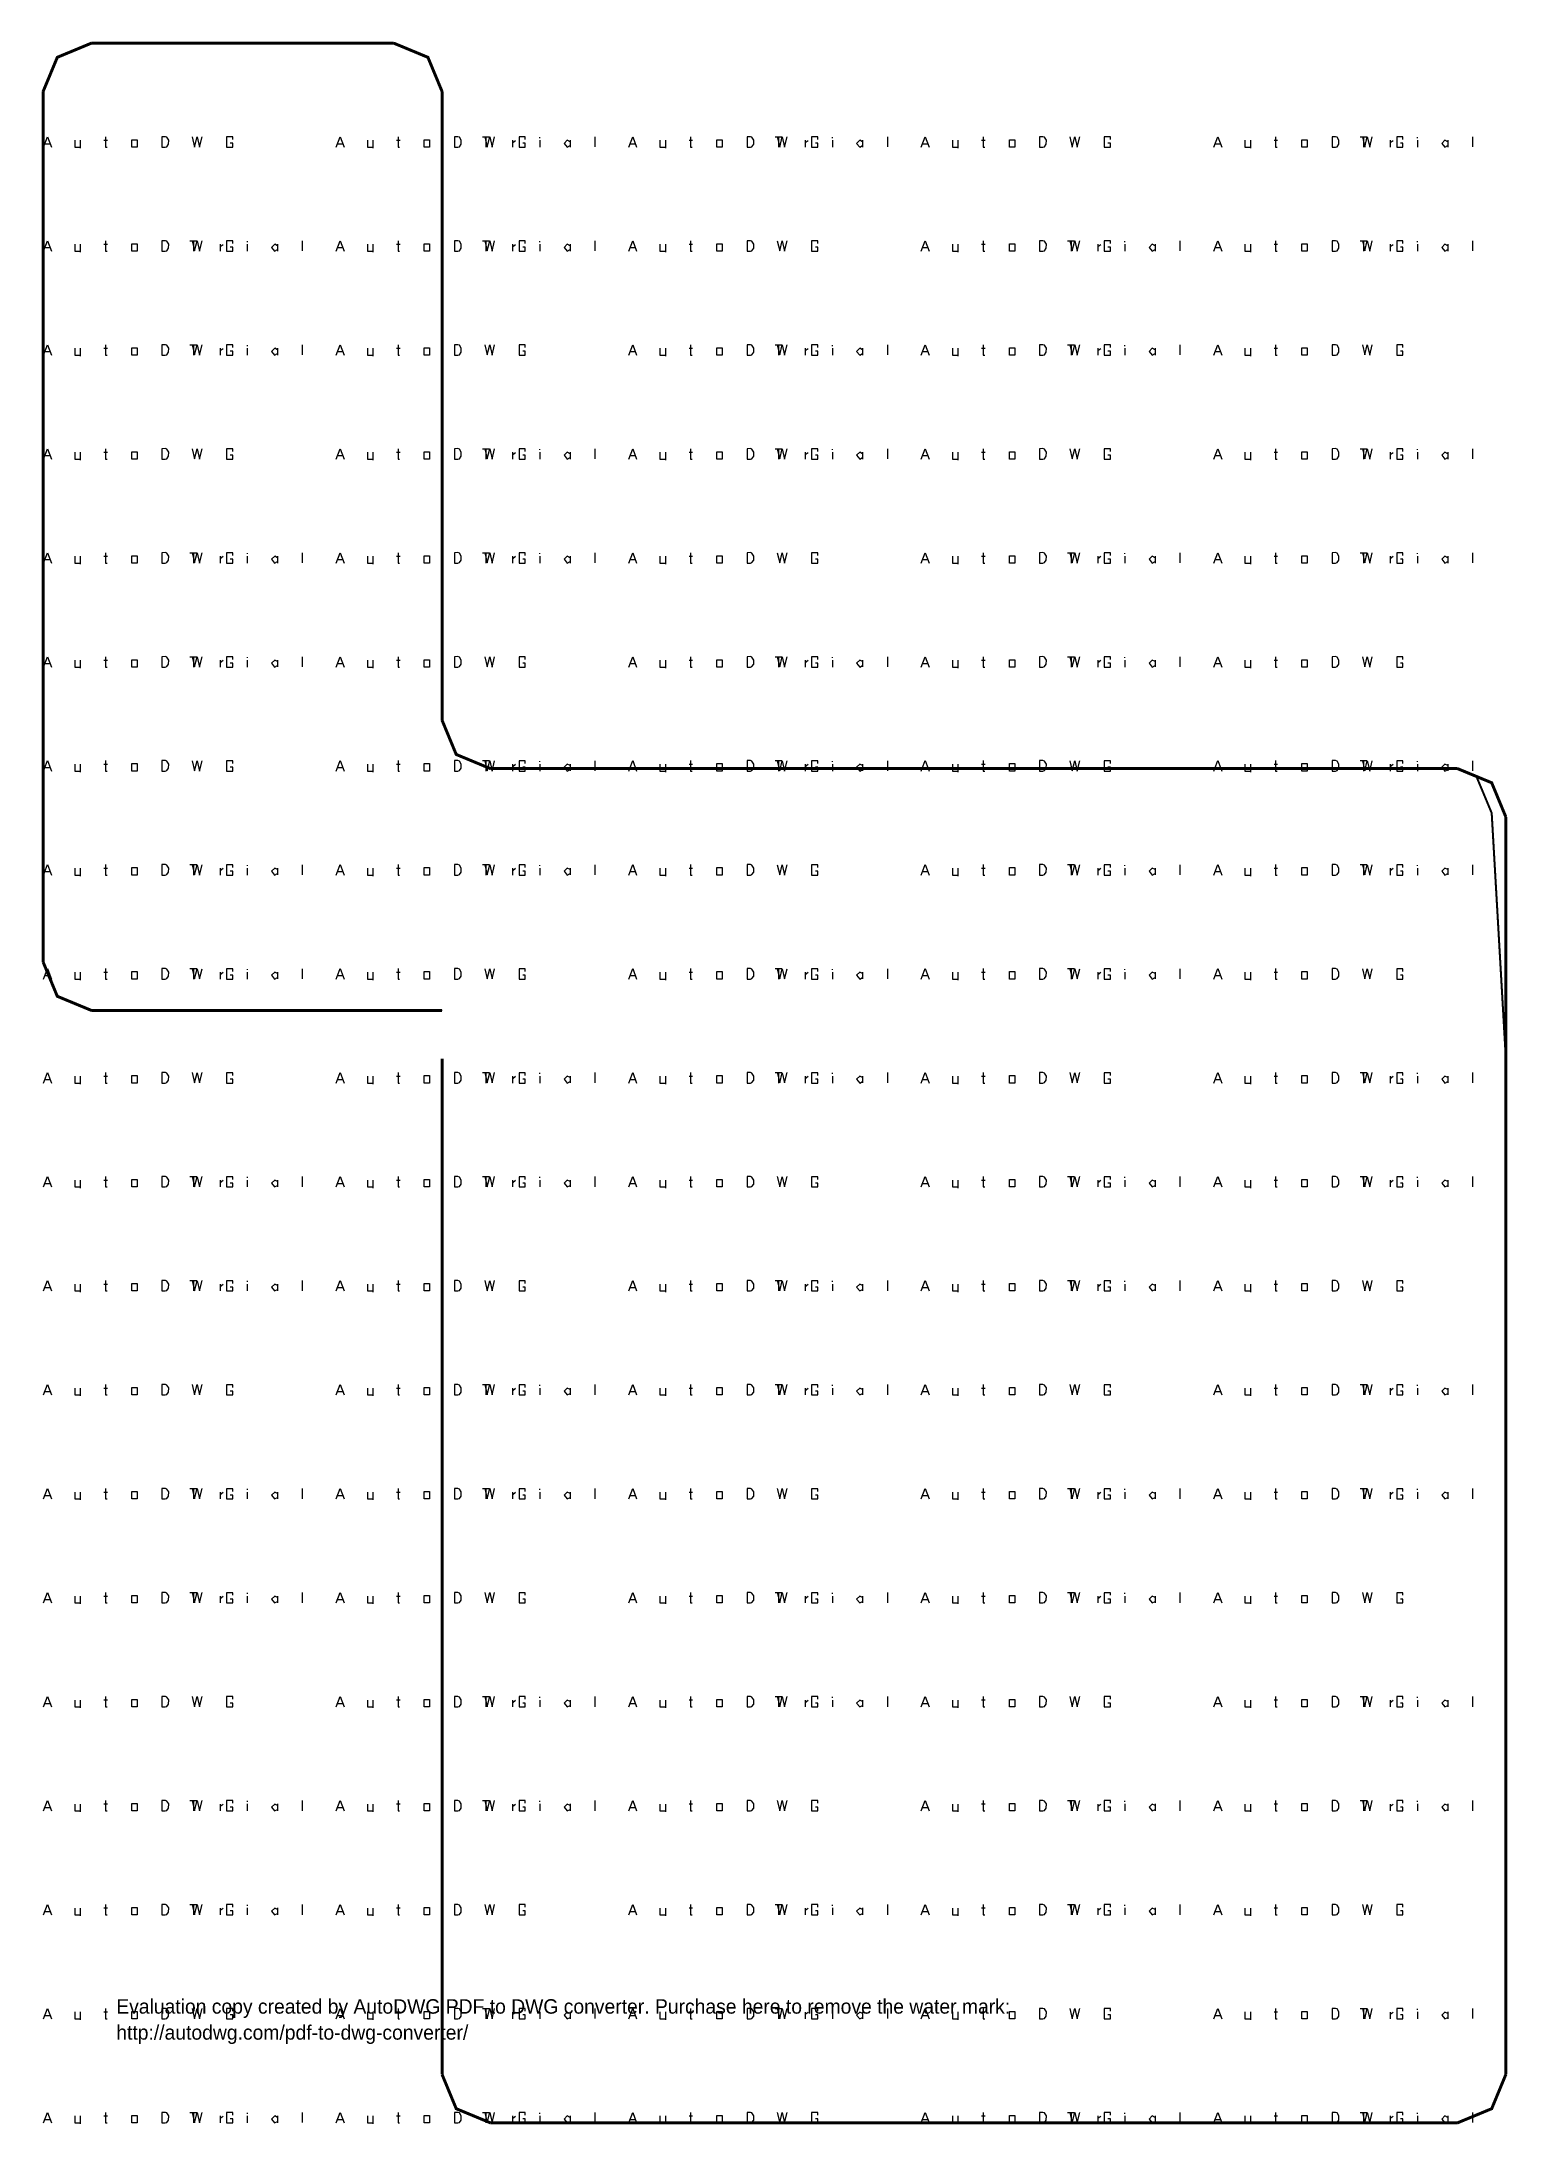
# Model space of a CAD drawing. Extents: x 0.5 to 61.2, y 0.5 to 86.7.
import ezdxf

# ---------------------------------------------------------------- set-up
doc = ezdxf.new("R2010")
doc.units = 0
doc.header["$MEASUREMENT"] = 0
doc.linetypes.add('atContinuous2', pattern=[0])
for name, color, linetype in [('at_Entity', 7, 'Continuous'), ('at_Rect', 7, 'Continuous'), ('at_Solid', 7, 'Continuous'), ('at_Text', 7, 'Continuous')]:
    doc.layers.add(name, color=color, linetype=linetype)

msp = doc.modelspace()

# ---------------------------------------------------------------- texts
at = {"color": 1}
msp.add_text('Evaluation copy created by AutoDWG PDF to DWG converter. Purchase here to remove the water mark:', height=0.5976, dxfattribs=at).set_placement((3.632, 5.123))
at = {"color": 5}
msp.add_text('http://autodwg.com/pdf-to-dwg-converter/', height=0.5976, dxfattribs=at).set_placement((3.632, 4.047))

# ---------------------------------------------------------------- linework, layer by layer
at = {"color": 28}
for p, q in [((12.733, 82.357), (12.897, 82.787)), ((12.897, 82.787), (13.061, 82.357)), ((15.293, 82.787), (15.293, 82.357)), ((17.63, 82.787), (17.629, 82.357)), ((17.771, 82.789), (17.63, 82.787)), ((17.835, 82.765), (17.771, 82.789)), ((17.911, 82.645), (17.835, 82.765)), ((18.882, 82.785), (18.984, 82.362)), ((18.984, 82.362), (19.086, 82.782)), ((19.086, 82.782), (19.188, 82.357)), ((19.188, 82.357), (19.29, 82.785)), ((20.562, 82.781), (20.302, 82.781)), ((20.302, 82.781), (20.302, 82.357)), ((20.559, 82.672), (20.562, 82.781)), ((49.056, 82.357), (49.22, 82.787)), ((49.22, 82.787), (49.384, 82.357)), ((51.616, 82.787), (51.616, 82.357)), ((53.953, 82.787), (53.952, 82.357)), ((54.094, 82.789), (53.953, 82.787)), ((54.158, 82.765), (54.094, 82.789)), ((54.233, 82.645), (54.158, 82.765)), ((55.205, 82.785), (55.307, 82.362)), ((55.307, 82.362), (55.409, 82.782)), ((55.409, 82.782), (55.511, 82.357)), ((55.511, 82.357), (55.613, 82.785)), ((56.885, 82.781), (56.625, 82.781)), ((56.625, 82.781), (56.625, 82.357)), ((56.882, 82.672), (56.885, 82.781)), ((12.794, 82.5), (12.999, 82.5)), ((14.024, 82.641), (14.024, 82.357)), ((14.024, 82.357), (14.249, 82.357)), ((14.249, 82.641), (14.249, 82.314)), ((15.231, 82.643), (15.376, 82.643)), ((15.293, 82.357), (15.361, 82.357)), ((16.379, 82.662), (16.6, 82.662)), ((16.379, 82.357), (16.379, 82.662)), ((16.6, 82.357), (16.379, 82.357)), ((16.6, 82.662), (16.6, 82.357)), ((17.629, 82.357), (17.768, 82.357)), ((17.768, 82.357), (17.834, 82.374)), ((17.834, 82.374), (17.908, 82.474)), ((17.908, 82.474), (17.911, 82.645)), ((20.302, 82.357), (20.559, 82.357)), ((20.562, 82.518), (20.459, 82.518)), ((20.559, 82.357), (20.562, 82.518)), ((49.116, 82.5), (49.322, 82.5)), ((50.347, 82.641), (50.347, 82.357)), ((50.347, 82.357), (50.572, 82.357)), ((50.572, 82.641), (50.572, 82.314)), ((51.554, 82.643), (51.699, 82.643)), ((51.616, 82.357), (51.684, 82.357)), ((52.701, 82.662), (52.923, 82.662)), ((52.701, 82.357), (52.701, 82.662)), ((52.923, 82.357), (52.701, 82.357)), ((52.923, 82.662), (52.923, 82.357)), ((53.952, 82.357), (54.091, 82.357)), ((54.091, 82.357), (54.157, 82.374)), ((54.157, 82.374), (54.231, 82.474)), ((54.231, 82.474), (54.233, 82.645)), ((56.625, 82.357), (56.882, 82.357)), ((56.885, 82.518), (56.782, 82.518)), ((56.882, 82.357), (56.885, 82.518)), ((0.626, 78.054), (0.79, 78.484)), ((0.79, 78.484), (0.954, 78.054)), ((3.186, 78.484), (3.186, 78.054)), ((5.523, 78.484), (5.521, 78.054)), ((5.664, 78.486), (5.523, 78.484)), ((5.728, 78.462), (5.664, 78.486)), ((5.803, 78.342), (5.728, 78.462)), ((6.774, 78.482), (6.876, 78.06)), ((6.876, 78.06), (6.978, 78.48)), ((6.978, 78.48), (7.08, 78.055)), ((7.08, 78.055), (7.182, 78.482)), ((8.454, 78.478), (8.195, 78.478)), ((8.195, 78.478), (8.195, 78.054)), ((8.452, 78.369), (8.454, 78.478)), ((36.949, 78.054), (37.113, 78.484)), ((37.113, 78.484), (37.277, 78.054)), ((39.508, 78.484), (39.508, 78.054)), ((41.846, 78.484), (41.844, 78.054)), ((41.986, 78.486), (41.846, 78.484)), ((42.051, 78.462), (41.986, 78.486)), ((42.126, 78.342), (42.051, 78.462)), ((43.097, 78.482), (43.199, 78.06)), ((43.199, 78.06), (43.301, 78.48)), ((43.301, 78.48), (43.403, 78.055)), ((43.403, 78.055), (43.505, 78.482)), ((44.777, 78.478), (44.518, 78.478)), ((44.518, 78.478), (44.518, 78.054)), ((44.774, 78.369), (44.777, 78.478)), ((0.686, 78.197), (0.891, 78.197)), ((1.916, 78.338), (1.916, 78.054)), ((1.916, 78.054), (2.142, 78.054)), ((2.142, 78.338), (2.142, 78.011)), ((3.123, 78.34), (3.268, 78.34)), ((3.186, 78.054), (3.253, 78.054)), ((4.271, 78.359), (4.493, 78.359)), ((4.271, 78.054), (4.271, 78.359)), ((4.493, 78.054), (4.271, 78.054)), ((4.493, 78.359), (4.493, 78.054)), ((5.521, 78.054), (5.66, 78.054)), ((5.66, 78.054), (5.726, 78.071)), ((5.726, 78.071), (5.8, 78.171)), ((5.8, 78.171), (5.803, 78.342)), ((8.195, 78.054), (8.452, 78.054)), ((8.454, 78.215), (8.351, 78.215)), ((8.452, 78.054), (8.454, 78.215)), ((37.009, 78.197), (37.214, 78.197)), ((38.239, 78.338), (38.239, 78.054)), ((38.239, 78.054), (38.465, 78.054)), ((38.465, 78.338), (38.465, 78.011)), ((39.446, 78.34), (39.591, 78.34)), ((39.508, 78.054), (39.576, 78.054)), ((40.594, 78.359), (40.815, 78.359)), ((40.594, 78.054), (40.594, 78.359)), ((40.815, 78.054), (40.594, 78.054)), ((40.815, 78.359), (40.815, 78.054)), ((41.844, 78.054), (41.983, 78.054)), ((41.983, 78.054), (42.049, 78.071)), ((42.049, 78.071), (42.123, 78.171)), ((42.123, 78.171), (42.126, 78.342)), ((44.518, 78.054), (44.774, 78.054)), ((44.777, 78.215), (44.674, 78.215)), ((44.774, 78.054), (44.777, 78.215)), ((24.841, 73.751), (25.005, 74.182)), ((25.005, 74.182), (25.169, 73.751)), ((27.401, 74.182), (27.401, 73.751)), ((29.738, 74.182), (29.737, 73.751)), ((29.879, 74.183), (29.738, 74.182)), ((29.943, 74.16), (29.879, 74.183)), ((30.018, 74.04), (29.943, 74.16)), ((30.989, 74.179), (31.091, 73.757)), ((31.091, 73.757), (31.193, 74.177)), ((31.193, 74.177), (31.295, 73.752)), ((31.295, 73.752), (31.397, 74.179)), ((32.67, 74.175), (32.41, 74.175)), ((32.41, 74.175), (32.41, 73.751)), ((32.667, 74.066), (32.67, 74.175)), ((24.901, 73.895), (25.106, 73.895)), ((26.132, 74.036), (26.132, 73.751)), ((26.132, 73.751), (26.357, 73.751)), ((26.357, 74.036), (26.357, 73.708)), ((27.338, 74.038), (27.484, 74.038)), ((27.401, 73.751), (27.469, 73.751)), ((28.486, 74.057), (28.708, 74.057)), ((28.486, 73.751), (28.486, 74.057)), ((28.708, 73.751), (28.486, 73.751)), ((28.708, 74.057), (28.708, 73.751)), ((29.737, 73.751), (29.876, 73.751)), ((29.876, 73.751), (29.941, 73.769)), ((29.941, 73.769), (30.016, 73.868)), ((30.016, 73.868), (30.018, 74.04)), ((32.41, 73.751), (32.667, 73.751)), ((32.67, 73.913), (32.566, 73.913)), ((32.667, 73.751), (32.67, 73.913)), ((12.733, 69.449), (12.897, 69.879)), ((12.897, 69.879), (13.061, 69.449)), ((15.293, 69.879), (15.293, 69.449)), ((17.63, 69.879), (17.629, 69.449)), ((17.771, 69.88), (17.63, 69.879)), ((17.835, 69.857), (17.771, 69.88)), ((17.911, 69.737), (17.835, 69.857)), ((18.882, 69.877), (18.984, 69.454)), ((18.984, 69.454), (19.086, 69.874)), ((19.086, 69.874), (19.188, 69.449)), ((19.188, 69.449), (19.29, 69.877)), ((20.562, 69.872), (20.302, 69.872)), ((20.302, 69.872), (20.302, 69.449)), ((20.559, 69.764), (20.562, 69.872)), ((49.056, 69.449), (49.22, 69.879)), ((49.22, 69.879), (49.384, 69.449)), ((51.616, 69.879), (51.616, 69.449)), ((53.953, 69.879), (53.952, 69.449)), ((54.094, 69.88), (53.953, 69.879)), ((54.158, 69.857), (54.094, 69.88)), ((54.233, 69.737), (54.158, 69.857)), ((55.205, 69.877), (55.307, 69.454)), ((55.307, 69.454), (55.409, 69.874)), ((55.409, 69.874), (55.511, 69.449)), ((55.511, 69.449), (55.613, 69.877)), ((56.885, 69.872), (56.625, 69.872)), ((56.625, 69.872), (56.625, 69.449)), ((56.882, 69.764), (56.885, 69.872)), ((12.794, 69.592), (12.999, 69.592)), ((14.024, 69.733), (14.024, 69.449)), ((14.024, 69.449), (14.249, 69.449)), ((14.249, 69.733), (14.249, 69.406)), ((15.231, 69.735), (15.376, 69.735)), ((15.293, 69.449), (15.361, 69.449)), ((16.379, 69.754), (16.6, 69.754)), ((16.379, 69.449), (16.379, 69.754)), ((16.6, 69.449), (16.379, 69.449)), ((16.6, 69.754), (16.6, 69.449)), ((17.629, 69.449), (17.768, 69.449)), ((17.768, 69.449), (17.834, 69.466)), ((17.834, 69.466), (17.908, 69.566)), ((17.908, 69.566), (17.911, 69.737)), ((20.302, 69.449), (20.559, 69.449)), ((20.562, 69.61), (20.459, 69.61)), ((20.559, 69.449), (20.562, 69.61)), ((49.116, 69.592), (49.322, 69.592)), ((50.347, 69.733), (50.347, 69.449)), ((50.347, 69.449), (50.572, 69.449)), ((50.572, 69.733), (50.572, 69.406)), ((51.554, 69.735), (51.699, 69.735)), ((51.616, 69.449), (51.684, 69.449)), ((52.701, 69.754), (52.923, 69.754)), ((52.701, 69.449), (52.701, 69.754)), ((52.923, 69.449), (52.701, 69.449)), ((52.923, 69.754), (52.923, 69.449)), ((53.952, 69.449), (54.091, 69.449)), ((54.091, 69.449), (54.157, 69.466)), ((54.157, 69.466), (54.231, 69.566)), ((54.231, 69.566), (54.233, 69.737)), ((56.625, 69.449), (56.882, 69.449)), ((56.885, 69.61), (56.782, 69.61)), ((56.882, 69.449), (56.885, 69.61)), ((0.626, 65.146), (0.79, 65.576)), ((0.79, 65.576), (0.954, 65.146)), ((3.186, 65.576), (3.186, 65.146)), ((5.523, 65.576), (5.521, 65.146)), ((5.664, 65.578), (5.523, 65.576)), ((5.728, 65.554), (5.664, 65.578)), ((5.803, 65.434), (5.728, 65.554)), ((6.774, 65.574), (6.876, 65.151)), ((6.876, 65.151), (6.978, 65.571)), ((6.978, 65.571), (7.08, 65.146)), ((7.08, 65.146), (7.182, 65.574)), ((8.454, 65.57), (8.195, 65.57)), ((8.195, 65.57), (8.195, 65.146)), ((8.452, 65.461), (8.454, 65.57)), ((36.949, 65.146), (37.113, 65.576)), ((37.113, 65.576), (37.277, 65.146)), ((39.508, 65.576), (39.508, 65.146)), ((41.846, 65.576), (41.844, 65.146)), ((41.986, 65.578), (41.846, 65.576)), ((42.051, 65.554), (41.986, 65.578)), ((42.126, 65.434), (42.051, 65.554)), ((43.097, 65.574), (43.199, 65.151)), ((43.199, 65.151), (43.301, 65.571)), ((43.301, 65.571), (43.403, 65.146)), ((43.403, 65.146), (43.505, 65.574)), ((44.777, 65.57), (44.518, 65.57)), ((44.518, 65.57), (44.518, 65.146)), ((44.774, 65.461), (44.777, 65.57)), ((0.686, 65.289), (0.891, 65.289)), ((1.916, 65.43), (1.916, 65.146)), ((1.916, 65.146), (2.142, 65.146)), ((2.142, 65.43), (2.142, 65.103)), ((3.123, 65.432), (3.268, 65.432)), ((3.186, 65.146), (3.253, 65.146)), ((4.271, 65.451), (4.493, 65.451)), ((4.271, 65.146), (4.271, 65.451)), ((4.493, 65.146), (4.271, 65.146)), ((4.493, 65.451), (4.493, 65.146)), ((5.521, 65.146), (5.66, 65.146)), ((5.66, 65.146), (5.726, 65.163)), ((5.726, 65.163), (5.8, 65.263)), ((5.8, 65.263), (5.803, 65.434)), ((8.195, 65.146), (8.452, 65.146)), ((8.454, 65.307), (8.351, 65.307)), ((8.452, 65.146), (8.454, 65.307)), ((37.009, 65.289), (37.214, 65.289)), ((38.239, 65.43), (38.239, 65.146)), ((38.239, 65.146), (38.465, 65.146)), ((38.465, 65.43), (38.465, 65.103)), ((39.446, 65.432), (39.591, 65.432)), ((39.508, 65.146), (39.576, 65.146)), ((40.594, 65.451), (40.815, 65.451)), ((40.594, 65.146), (40.594, 65.451)), ((40.815, 65.146), (40.594, 65.146)), ((40.815, 65.451), (40.815, 65.146)), ((41.844, 65.146), (41.983, 65.146)), ((41.983, 65.146), (42.049, 65.163)), ((42.049, 65.163), (42.123, 65.263)), ((42.123, 65.263), (42.126, 65.434)), ((44.518, 65.146), (44.774, 65.146)), ((44.777, 65.307), (44.674, 65.307)), ((44.774, 65.146), (44.777, 65.307)), ((24.841, 60.843), (25.005, 61.273)), ((25.005, 61.273), (25.169, 60.843)), ((27.401, 61.273), (27.401, 60.843)), ((29.738, 61.273), (29.737, 60.843)), ((29.879, 61.275), (29.738, 61.273)), ((29.943, 61.251), (29.879, 61.275)), ((30.018, 61.131), (29.943, 61.251)), ((30.989, 61.271), (31.091, 60.849)), ((31.091, 60.849), (31.193, 61.269)), ((31.193, 61.269), (31.295, 60.844)), ((31.295, 60.844), (31.397, 61.271)), ((32.67, 61.267), (32.41, 61.267)), ((32.41, 61.267), (32.41, 60.843)), ((32.667, 61.158), (32.67, 61.267)), ((24.901, 60.986), (25.106, 60.986)), ((26.132, 61.128), (26.132, 60.843)), ((26.132, 60.843), (26.357, 60.843)), ((26.357, 61.128), (26.357, 60.8)), ((27.338, 61.129), (27.484, 61.129)), ((27.401, 60.843), (27.469, 60.843)), ((28.486, 61.148), (28.708, 61.148)), ((28.486, 60.843), (28.486, 61.148)), ((28.708, 60.843), (28.486, 60.843)), ((28.708, 61.148), (28.708, 60.843)), ((29.737, 60.843), (29.876, 60.843)), ((29.876, 60.843), (29.941, 60.86)), ((29.941, 60.86), (30.016, 60.96)), ((30.016, 60.96), (30.018, 61.131)), ((32.41, 60.843), (32.667, 60.843)), ((32.67, 61.004), (32.566, 61.004)), ((32.667, 60.843), (32.67, 61.004)), ((12.733, 56.54), (12.897, 56.971)), ((12.897, 56.971), (13.061, 56.54)), ((15.293, 56.971), (15.293, 56.54)), ((17.63, 56.971), (17.629, 56.54)), ((17.771, 56.972), (17.63, 56.971)), ((17.835, 56.949), (17.771, 56.972)), ((17.911, 56.829), (17.835, 56.949)), ((18.882, 56.968), (18.984, 56.546)), ((18.984, 56.546), (19.086, 56.966)), ((19.086, 56.966), (19.188, 56.541)), ((19.188, 56.541), (19.29, 56.968)), ((20.562, 56.964), (20.302, 56.964)), ((20.302, 56.964), (20.302, 56.54)), ((20.559, 56.855), (20.562, 56.964)), ((49.056, 56.54), (49.22, 56.971)), ((49.22, 56.971), (49.384, 56.54)), ((51.616, 56.971), (51.616, 56.54)), ((53.953, 56.971), (53.952, 56.54)), ((54.094, 56.972), (53.953, 56.971)), ((54.158, 56.949), (54.094, 56.972)), ((54.233, 56.829), (54.158, 56.949)), ((55.205, 56.968), (55.307, 56.546)), ((55.307, 56.546), (55.409, 56.966)), ((55.409, 56.966), (55.511, 56.541)), ((55.511, 56.541), (55.613, 56.968)), ((56.885, 56.964), (56.625, 56.964)), ((56.625, 56.964), (56.625, 56.54)), ((56.882, 56.855), (56.885, 56.964)), ((12.794, 56.684), (12.999, 56.684)), ((14.024, 56.825), (14.024, 56.54)), ((14.024, 56.54), (14.249, 56.54)), ((14.249, 56.825), (14.249, 56.497)), ((15.231, 56.827), (15.376, 56.827)), ((15.293, 56.54), (15.361, 56.54)), ((16.379, 56.846), (16.6, 56.846)), ((16.379, 56.54), (16.379, 56.846)), ((16.6, 56.54), (16.379, 56.54)), ((16.6, 56.846), (16.6, 56.54)), ((17.629, 56.54), (17.768, 56.54)), ((17.768, 56.54), (17.834, 56.558)), ((17.834, 56.558), (17.908, 56.657)), ((17.908, 56.657), (17.911, 56.829)), ((20.302, 56.54), (20.559, 56.54)), ((20.562, 56.702), (20.459, 56.702)), ((20.559, 56.54), (20.562, 56.702)), ((49.116, 56.684), (49.322, 56.684)), ((50.347, 56.825), (50.347, 56.54)), ((50.347, 56.54), (50.572, 56.54)), ((50.572, 56.825), (50.572, 56.497)), ((51.554, 56.827), (51.699, 56.827)), ((51.616, 56.54), (51.684, 56.54)), ((52.701, 56.846), (52.923, 56.846)), ((52.701, 56.54), (52.701, 56.846)), ((52.923, 56.54), (52.701, 56.54)), ((52.923, 56.846), (52.923, 56.54)), ((53.952, 56.54), (54.091, 56.54)), ((54.091, 56.54), (54.157, 56.558)), ((54.157, 56.558), (54.231, 56.657)), ((54.231, 56.657), (54.233, 56.829)), ((56.625, 56.54), (56.882, 56.54)), ((56.885, 56.702), (56.782, 56.702)), ((56.882, 56.54), (56.885, 56.702)), ((0.626, 52.238), (0.79, 52.668)), ((0.79, 52.668), (0.954, 52.238)), ((3.186, 52.668), (3.186, 52.238)), ((5.523, 52.668), (5.521, 52.238)), ((5.664, 52.669), (5.523, 52.668)), ((5.728, 52.646), (5.664, 52.669)), ((5.803, 52.526), (5.728, 52.646)), ((6.774, 52.666), (6.876, 52.243)), ((6.876, 52.243), (6.978, 52.663)), ((6.978, 52.663), (7.08, 52.238)), ((7.08, 52.238), (7.182, 52.666)), ((8.454, 52.661), (8.195, 52.661)), ((8.195, 52.661), (8.195, 52.238)), ((8.452, 52.553), (8.454, 52.661)), ((36.949, 52.238), (37.113, 52.668)), ((37.113, 52.668), (37.277, 52.238)), ((39.508, 52.668), (39.508, 52.238)), ((41.846, 52.668), (41.844, 52.238)), ((41.986, 52.669), (41.846, 52.668)), ((42.051, 52.646), (41.986, 52.669)), ((42.126, 52.526), (42.051, 52.646)), ((43.097, 52.666), (43.199, 52.243)), ((43.199, 52.243), (43.301, 52.663)), ((43.301, 52.663), (43.403, 52.238)), ((43.403, 52.238), (43.505, 52.666)), ((44.777, 52.661), (44.518, 52.661)), ((44.518, 52.661), (44.518, 52.238)), ((44.774, 52.553), (44.777, 52.661)), ((0.686, 52.381), (0.891, 52.381)), ((1.916, 52.522), (1.916, 52.238)), ((1.916, 52.238), (2.142, 52.238)), ((2.142, 52.522), (2.142, 52.195)), ((3.123, 52.524), (3.268, 52.524)), ((3.186, 52.238), (3.253, 52.238)), ((4.271, 52.543), (4.493, 52.543)), ((4.271, 52.238), (4.271, 52.543)), ((4.493, 52.238), (4.271, 52.238)), ((4.493, 52.543), (4.493, 52.238)), ((5.521, 52.238), (5.66, 52.238)), ((5.66, 52.238), (5.726, 52.255)), ((5.726, 52.255), (5.8, 52.355)), ((5.8, 52.355), (5.803, 52.526)), ((8.195, 52.238), (8.452, 52.238)), ((8.454, 52.399), (8.351, 52.399)), ((8.452, 52.238), (8.454, 52.399)), ((37.009, 52.381), (37.214, 52.381)), ((38.239, 52.522), (38.239, 52.238)), ((38.239, 52.238), (38.465, 52.238)), ((38.465, 52.522), (38.465, 52.195)), ((39.446, 52.524), (39.591, 52.524)), ((39.508, 52.238), (39.576, 52.238)), ((40.594, 52.543), (40.815, 52.543)), ((40.594, 52.238), (40.594, 52.543)), ((40.815, 52.238), (40.594, 52.238)), ((40.815, 52.543), (40.815, 52.238)), ((41.844, 52.238), (41.983, 52.238)), ((41.983, 52.238), (42.049, 52.255)), ((42.049, 52.255), (42.123, 52.355)), ((42.123, 52.355), (42.126, 52.526)), ((44.518, 52.238), (44.774, 52.238)), ((44.777, 52.399), (44.674, 52.399)), ((44.774, 52.238), (44.777, 52.399)), ((24.841, 47.935), (25.005, 48.365)), ((25.005, 48.365), (25.169, 47.935)), ((27.401, 48.365), (27.401, 47.935)), ((29.738, 48.365), (29.737, 47.935)), ((29.879, 48.367), (29.738, 48.365)), ((29.943, 48.343), (29.879, 48.367)), ((30.018, 48.223), (29.943, 48.343)), ((30.989, 48.363), (31.091, 47.94)), ((31.091, 47.94), (31.193, 48.36)), ((31.193, 48.36), (31.295, 47.936)), ((31.295, 47.936), (31.397, 48.363)), ((32.67, 48.359), (32.41, 48.359)), ((32.41, 48.359), (32.41, 47.935)), ((32.667, 48.25), (32.67, 48.359)), ((24.901, 48.078), (25.106, 48.078)), ((26.132, 48.219), (26.132, 47.935)), ((26.132, 47.935), (26.357, 47.935)), ((26.357, 48.219), (26.357, 47.892)), ((27.338, 48.221), (27.484, 48.221)), ((27.401, 47.935), (27.469, 47.935)), ((28.486, 48.24), (28.708, 48.24)), ((28.486, 47.935), (28.486, 48.24)), ((28.708, 47.935), (28.486, 47.935)), ((28.708, 48.24), (28.708, 47.935)), ((29.737, 47.935), (29.876, 47.935)), ((29.876, 47.935), (29.941, 47.952)), ((29.941, 47.952), (30.016, 48.052)), ((30.016, 48.052), (30.018, 48.223)), ((32.41, 47.935), (32.667, 47.935)), ((32.67, 48.096), (32.566, 48.096)), ((32.667, 47.935), (32.67, 48.096)), ((12.733, 43.632), (12.897, 44.062)), ((12.897, 44.062), (13.061, 43.632)), ((15.293, 44.062), (15.293, 43.632)), ((17.63, 44.062), (17.629, 43.632)), ((17.771, 44.064), (17.63, 44.062)), ((17.835, 44.04), (17.771, 44.064)), ((17.911, 43.92), (17.835, 44.04)), ((18.882, 44.06), (18.984, 43.638)), ((18.984, 43.638), (19.086, 44.058)), ((19.086, 44.058), (19.188, 43.633)), ((19.188, 43.633), (19.29, 44.06)), ((20.562, 44.056), (20.302, 44.056)), ((20.302, 44.056), (20.302, 43.632)), ((20.559, 43.947), (20.562, 44.056)), ((49.056, 43.632), (49.22, 44.062)), ((49.22, 44.062), (49.384, 43.632)), ((51.616, 44.062), (51.616, 43.632)), ((53.953, 44.062), (53.952, 43.632)), ((54.094, 44.064), (53.953, 44.062)), ((54.158, 44.04), (54.094, 44.064)), ((54.233, 43.92), (54.158, 44.04)), ((55.205, 44.06), (55.307, 43.638)), ((55.307, 43.638), (55.409, 44.058)), ((55.409, 44.058), (55.511, 43.633)), ((55.511, 43.633), (55.613, 44.06)), ((56.885, 44.056), (56.625, 44.056)), ((56.625, 44.056), (56.625, 43.632)), ((56.882, 43.947), (56.885, 44.056)), ((12.794, 43.775), (12.999, 43.775)), ((14.024, 43.917), (14.024, 43.632)), ((14.024, 43.632), (14.249, 43.632)), ((14.249, 43.917), (14.249, 43.589)), ((15.231, 43.918), (15.376, 43.918)), ((15.293, 43.632), (15.361, 43.632)), ((16.379, 43.938), (16.6, 43.938)), ((16.379, 43.632), (16.379, 43.938)), ((16.6, 43.632), (16.379, 43.632)), ((16.6, 43.938), (16.6, 43.632)), ((17.629, 43.632), (17.768, 43.632)), ((17.768, 43.632), (17.834, 43.65)), ((17.834, 43.65), (17.908, 43.749)), ((17.908, 43.749), (17.911, 43.92)), ((20.302, 43.632), (20.559, 43.632)), ((20.562, 43.794), (20.459, 43.794)), ((20.559, 43.632), (20.562, 43.794)), ((49.116, 43.775), (49.322, 43.775)), ((50.347, 43.917), (50.347, 43.632)), ((50.347, 43.632), (50.572, 43.632)), ((50.572, 43.917), (50.572, 43.589)), ((51.554, 43.918), (51.699, 43.918)), ((51.616, 43.632), (51.684, 43.632)), ((52.701, 43.938), (52.923, 43.938)), ((52.701, 43.632), (52.701, 43.938)), ((52.923, 43.632), (52.701, 43.632)), ((52.923, 43.938), (52.923, 43.632)), ((53.952, 43.632), (54.091, 43.632)), ((54.091, 43.632), (54.157, 43.65)), ((54.157, 43.65), (54.231, 43.749)), ((54.231, 43.749), (54.233, 43.92)), ((56.625, 43.632), (56.882, 43.632)), ((56.885, 43.794), (56.782, 43.794)), ((56.882, 43.632), (56.885, 43.794)), ((0.626, 39.329), (0.79, 39.76)), ((0.79, 39.76), (0.954, 39.329)), ((3.186, 39.76), (3.186, 39.329)), ((5.523, 39.76), (5.521, 39.329)), ((5.664, 39.761), (5.523, 39.76)), ((5.728, 39.738), (5.664, 39.761)), ((5.803, 39.618), (5.728, 39.738)), ((6.774, 39.757), (6.876, 39.335)), ((6.876, 39.335), (6.978, 39.755)), ((6.978, 39.755), (7.08, 39.33)), ((7.08, 39.33), (7.182, 39.757)), ((8.454, 39.753), (8.195, 39.753)), ((8.195, 39.753), (8.195, 39.329)), ((8.452, 39.644), (8.454, 39.753)), ((36.949, 39.329), (37.113, 39.76)), ((37.113, 39.76), (37.277, 39.329)), ((39.508, 39.76), (39.508, 39.329)), ((41.846, 39.76), (41.844, 39.329)), ((41.986, 39.761), (41.846, 39.76)), ((42.051, 39.738), (41.986, 39.761)), ((42.126, 39.618), (42.051, 39.738)), ((43.097, 39.757), (43.199, 39.335)), ((43.199, 39.335), (43.301, 39.755)), ((43.301, 39.755), (43.403, 39.33)), ((43.403, 39.33), (43.505, 39.757)), ((44.777, 39.753), (44.518, 39.753)), ((44.518, 39.753), (44.518, 39.329)), ((44.774, 39.644), (44.777, 39.753)), ((0.686, 39.473), (0.891, 39.473)), ((1.916, 39.614), (1.916, 39.329)), ((1.916, 39.329), (2.142, 39.329)), ((2.142, 39.614), (2.142, 39.286)), ((3.123, 39.616), (3.268, 39.616)), ((3.186, 39.329), (3.253, 39.329)), ((4.271, 39.635), (4.493, 39.635)), ((4.271, 39.329), (4.271, 39.635)), ((4.493, 39.329), (4.271, 39.329)), ((4.493, 39.635), (4.493, 39.329)), ((5.521, 39.329), (5.66, 39.329)), ((5.66, 39.329), (5.726, 39.347)), ((5.726, 39.347), (5.8, 39.446)), ((5.8, 39.446), (5.803, 39.618)), ((8.195, 39.329), (8.452, 39.329)), ((8.454, 39.491), (8.351, 39.491)), ((8.452, 39.329), (8.454, 39.491)), ((37.009, 39.473), (37.214, 39.473)), ((38.239, 39.614), (38.239, 39.329)), ((38.239, 39.329), (38.465, 39.329)), ((38.465, 39.614), (38.465, 39.286)), ((39.446, 39.616), (39.591, 39.616)), ((39.508, 39.329), (39.576, 39.329)), ((40.594, 39.635), (40.815, 39.635)), ((40.594, 39.329), (40.594, 39.635)), ((40.815, 39.329), (40.594, 39.329)), ((40.815, 39.635), (40.815, 39.329)), ((41.844, 39.329), (41.983, 39.329)), ((41.983, 39.329), (42.049, 39.347)), ((42.049, 39.347), (42.123, 39.446)), ((42.123, 39.446), (42.126, 39.618)), ((44.518, 39.329), (44.774, 39.329)), ((44.777, 39.491), (44.674, 39.491)), ((44.774, 39.329), (44.777, 39.491)), ((24.841, 35.027), (25.005, 35.457)), ((25.005, 35.457), (25.169, 35.027)), ((27.401, 35.457), (27.401, 35.027)), ((29.738, 35.457), (29.737, 35.027)), ((29.879, 35.458), (29.738, 35.457)), ((29.943, 35.435), (29.879, 35.458)), ((30.018, 35.315), (29.943, 35.435)), ((30.989, 35.455), (31.091, 35.032)), ((31.091, 35.032), (31.193, 35.452)), ((31.193, 35.452), (31.295, 35.027)), ((31.295, 35.027), (31.397, 35.455)), ((32.67, 35.451), (32.41, 35.451)), ((32.41, 35.451), (32.41, 35.027)), ((32.667, 35.342), (32.67, 35.451)), ((24.901, 35.17), (25.106, 35.17)), ((26.132, 35.311), (26.132, 35.027)), ((26.132, 35.027), (26.357, 35.027)), ((26.357, 35.311), (26.357, 34.984)), ((27.338, 35.313), (27.484, 35.313)), ((27.401, 35.027), (27.469, 35.027)), ((28.486, 35.332), (28.708, 35.332)), ((28.486, 35.027), (28.486, 35.332)), ((28.708, 35.027), (28.486, 35.027)), ((28.708, 35.332), (28.708, 35.027)), ((29.737, 35.027), (29.876, 35.027)), ((29.876, 35.027), (29.941, 35.044)), ((29.941, 35.044), (30.016, 35.144)), ((30.016, 35.144), (30.018, 35.315)), ((32.41, 35.027), (32.667, 35.027)), ((32.67, 35.188), (32.566, 35.188)), ((32.667, 35.027), (32.67, 35.188)), ((12.733, 30.724), (12.897, 31.154)), ((12.897, 31.154), (13.061, 30.724)), ((15.293, 31.154), (15.293, 30.724)), ((16.379, 31.029), (16.6, 31.029)), ((16.379, 30.724), (16.379, 31.029)), ((16.6, 31.029), (16.6, 30.724)), ((17.63, 31.154), (17.629, 30.724)), ((17.771, 31.156), (17.63, 31.154)), ((17.835, 31.132), (17.771, 31.156)), ((17.911, 31.012), (17.835, 31.132)), ((18.882, 31.152), (18.984, 30.729)), ((18.984, 30.729), (19.086, 31.15)), ((19.086, 31.15), (19.188, 30.725)), ((19.188, 30.725), (19.29, 31.152)), ((20.562, 31.148), (20.302, 31.148)), ((20.302, 31.148), (20.302, 30.724)), ((20.559, 31.039), (20.562, 31.148)), ((49.056, 30.724), (49.22, 31.154)), ((49.22, 31.154), (49.384, 30.724)), ((51.616, 31.154), (51.616, 30.724)), ((52.701, 31.029), (52.923, 31.029)), ((52.701, 30.724), (52.701, 31.029)), ((52.923, 31.029), (52.923, 30.724)), ((53.953, 31.154), (53.952, 30.724)), ((54.094, 31.156), (53.953, 31.154)), ((54.158, 31.132), (54.094, 31.156)), ((54.233, 31.012), (54.158, 31.132)), ((55.205, 31.152), (55.307, 30.729)), ((55.307, 30.729), (55.409, 31.15)), ((55.409, 31.15), (55.511, 30.725)), ((55.511, 30.725), (55.613, 31.152)), ((56.885, 31.148), (56.625, 31.148)), ((56.625, 31.148), (56.625, 30.724)), ((56.882, 31.039), (56.885, 31.148)), ((12.794, 30.867), (12.999, 30.867)), ((14.024, 31.008), (14.024, 30.724)), ((14.024, 30.724), (14.249, 30.724)), ((14.249, 31.008), (14.249, 30.681)), ((15.231, 31.01), (15.376, 31.01)), ((15.293, 30.724), (15.361, 30.724)), ((16.6, 30.724), (16.379, 30.724)), ((17.629, 30.724), (17.768, 30.724)), ((17.768, 30.724), (17.834, 30.741)), ((17.834, 30.741), (17.908, 30.841)), ((17.908, 30.841), (17.911, 31.012)), ((20.302, 30.724), (20.559, 30.724)), ((20.562, 30.885), (20.459, 30.885)), ((20.559, 30.724), (20.562, 30.885)), ((49.116, 30.867), (49.322, 30.867)), ((50.347, 31.008), (50.347, 30.724)), ((50.347, 30.724), (50.572, 30.724)), ((50.572, 31.008), (50.572, 30.681)), ((51.554, 31.01), (51.699, 31.01)), ((51.616, 30.724), (51.684, 30.724)), ((52.923, 30.724), (52.701, 30.724)), ((53.952, 30.724), (54.091, 30.724)), ((54.091, 30.724), (54.157, 30.741)), ((54.157, 30.741), (54.231, 30.841)), ((54.231, 30.841), (54.233, 31.012)), ((56.625, 30.724), (56.882, 30.724)), ((56.885, 30.885), (56.782, 30.885)), ((56.882, 30.724), (56.885, 30.885)), ((0.626, 26.421), (0.79, 26.852)), ((0.79, 26.852), (0.954, 26.421)), ((3.186, 26.851), (3.186, 26.421)), ((4.271, 26.727), (4.493, 26.727)), ((4.271, 26.421), (4.271, 26.727)), ((4.493, 26.727), (4.493, 26.421)), ((5.523, 26.851), (5.521, 26.421)), ((5.664, 26.853), (5.523, 26.851)), ((5.728, 26.83), (5.664, 26.853)), ((5.803, 26.709), (5.728, 26.83)), ((6.774, 26.849), (6.876, 26.427)), ((6.876, 26.427), (6.978, 26.847)), ((6.978, 26.847), (7.08, 26.422)), ((7.08, 26.422), (7.182, 26.849)), ((8.454, 26.845), (8.195, 26.845)), ((8.195, 26.845), (8.195, 26.421)), ((8.452, 26.736), (8.454, 26.845)), ((36.949, 26.421), (37.113, 26.852)), ((37.113, 26.852), (37.277, 26.421)), ((39.508, 26.851), (39.508, 26.421)), ((40.594, 26.727), (40.815, 26.727)), ((40.594, 26.421), (40.594, 26.727)), ((40.815, 26.727), (40.815, 26.421)), ((41.846, 26.851), (41.844, 26.421)), ((41.986, 26.853), (41.846, 26.851)), ((42.051, 26.83), (41.986, 26.853)), ((42.126, 26.709), (42.051, 26.83)), ((43.097, 26.849), (43.199, 26.427)), ((43.199, 26.427), (43.301, 26.847)), ((43.301, 26.847), (43.403, 26.422)), ((43.403, 26.422), (43.505, 26.849)), ((44.777, 26.845), (44.518, 26.845)), ((44.518, 26.845), (44.518, 26.421)), ((44.774, 26.736), (44.777, 26.845)), ((0.686, 26.564), (0.891, 26.564)), ((1.916, 26.706), (1.916, 26.421)), ((1.916, 26.421), (2.142, 26.421)), ((2.142, 26.706), (2.142, 26.378)), ((3.123, 26.708), (3.268, 26.708)), ((3.186, 26.421), (3.253, 26.421)), ((4.493, 26.421), (4.271, 26.421)), ((5.521, 26.421), (5.66, 26.421)), ((5.66, 26.421), (5.726, 26.439)), ((5.726, 26.439), (5.8, 26.538)), ((5.8, 26.538), (5.803, 26.709)), ((8.195, 26.421), (8.452, 26.421)), ((8.454, 26.583), (8.351, 26.583)), ((8.452, 26.421), (8.454, 26.583)), ((37.009, 26.564), (37.214, 26.564)), ((38.239, 26.706), (38.239, 26.421)), ((38.239, 26.421), (38.465, 26.421)), ((38.465, 26.706), (38.465, 26.378)), ((39.446, 26.708), (39.591, 26.708)), ((39.508, 26.421), (39.576, 26.421)), ((40.815, 26.421), (40.594, 26.421)), ((41.844, 26.421), (41.983, 26.421)), ((41.983, 26.421), (42.049, 26.439)), ((42.049, 26.439), (42.123, 26.538)), ((42.123, 26.538), (42.126, 26.709)), ((44.518, 26.421), (44.774, 26.421)), ((44.777, 26.583), (44.674, 26.583)), ((44.774, 26.421), (44.777, 26.583)), ((24.841, 22.119), (25.005, 22.549)), ((25.005, 22.549), (25.169, 22.119)), ((27.401, 22.549), (27.401, 22.119)), ((28.486, 22.424), (28.708, 22.424)), ((28.486, 22.119), (28.486, 22.424)), ((28.708, 22.424), (28.708, 22.119)), ((29.738, 22.549), (29.737, 22.119)), ((29.879, 22.55), (29.738, 22.549)), ((29.943, 22.527), (29.879, 22.55)), ((30.018, 22.407), (29.943, 22.527)), ((30.016, 22.235), (30.018, 22.407)), ((30.989, 22.547), (31.091, 22.124)), ((31.091, 22.124), (31.193, 22.544)), ((31.193, 22.544), (31.295, 22.119)), ((31.295, 22.119), (31.397, 22.547)), ((32.67, 22.542), (32.41, 22.542)), ((32.41, 22.542), (32.41, 22.119)), ((32.667, 22.433), (32.67, 22.542)), ((24.901, 22.262), (25.106, 22.262)), ((26.132, 22.403), (26.132, 22.119)), ((26.132, 22.119), (26.357, 22.119)), ((26.357, 22.403), (26.357, 22.075)), ((27.338, 22.405), (27.484, 22.405)), ((27.401, 22.119), (27.469, 22.119)), ((28.708, 22.119), (28.486, 22.119)), ((29.737, 22.119), (29.876, 22.119)), ((29.876, 22.119), (29.941, 22.136)), ((29.941, 22.136), (30.016, 22.235)), ((32.41, 22.119), (32.667, 22.119)), ((32.67, 22.28), (32.566, 22.28)), ((32.667, 22.119), (32.67, 22.28)), ((12.733, 17.816), (12.897, 18.246)), ((12.897, 18.246), (13.061, 17.816)), ((14.024, 18.1), (14.024, 17.816)), ((14.249, 18.1), (14.249, 17.773)), ((15.231, 18.102), (15.376, 18.102)), ((15.293, 18.246), (15.293, 17.816)), ((16.379, 18.121), (16.6, 18.121)), ((16.379, 17.816), (16.379, 18.121)), ((16.6, 18.121), (16.6, 17.816)), ((17.63, 18.246), (17.629, 17.816)), ((17.771, 18.248), (17.63, 18.246)), ((17.835, 18.224), (17.771, 18.248)), ((17.911, 18.104), (17.835, 18.224)), ((17.908, 17.933), (17.911, 18.104)), ((18.882, 18.244), (18.984, 17.821)), ((18.984, 17.821), (19.086, 18.241)), ((19.086, 18.241), (19.188, 17.816)), ((19.188, 17.816), (19.29, 18.244)), ((20.562, 18.24), (20.302, 18.24)), ((20.302, 18.24), (20.302, 17.816)), ((20.559, 18.131), (20.562, 18.24)), ((49.056, 17.816), (49.22, 18.246)), ((49.22, 18.246), (49.384, 17.816)), ((50.347, 18.1), (50.347, 17.816)), ((50.572, 18.1), (50.572, 17.773)), ((51.554, 18.102), (51.699, 18.102)), ((51.616, 18.246), (51.616, 17.816)), ((52.701, 18.121), (52.923, 18.121)), ((52.701, 17.816), (52.701, 18.121)), ((52.923, 18.121), (52.923, 17.816)), ((53.953, 18.246), (53.952, 17.816)), ((54.094, 18.248), (53.953, 18.246)), ((54.158, 18.224), (54.094, 18.248)), ((54.233, 18.104), (54.158, 18.224)), ((54.231, 17.933), (54.233, 18.104)), ((55.205, 18.244), (55.307, 17.821)), ((55.307, 17.821), (55.409, 18.241)), ((55.409, 18.241), (55.511, 17.816)), ((55.511, 17.816), (55.613, 18.244)), ((56.885, 18.24), (56.625, 18.24)), ((56.625, 18.24), (56.625, 17.816)), ((56.882, 18.131), (56.885, 18.24)), ((12.794, 17.959), (12.999, 17.959)), ((14.024, 17.816), (14.249, 17.816)), ((15.293, 17.816), (15.361, 17.816)), ((16.6, 17.816), (16.379, 17.816)), ((17.629, 17.816), (17.768, 17.816)), ((17.768, 17.816), (17.834, 17.833)), ((17.834, 17.833), (17.908, 17.933)), ((20.302, 17.816), (20.559, 17.816)), ((20.562, 17.977), (20.459, 17.977)), ((20.559, 17.816), (20.562, 17.977)), ((49.116, 17.959), (49.322, 17.959)), ((50.347, 17.816), (50.572, 17.816)), ((51.616, 17.816), (51.684, 17.816)), ((52.923, 17.816), (52.701, 17.816)), ((53.952, 17.816), (54.091, 17.816)), ((54.091, 17.816), (54.157, 17.833)), ((54.157, 17.833), (54.231, 17.933)), ((56.625, 17.816), (56.882, 17.816)), ((56.885, 17.977), (56.782, 17.977)), ((56.882, 17.816), (56.885, 17.977)), ((0.626, 13.513), (0.79, 13.943)), ((0.79, 13.943), (0.954, 13.513)), ((1.916, 13.797), (1.916, 13.513)), ((2.142, 13.797), (2.142, 13.47)), ((3.123, 13.799), (3.268, 13.799)), ((3.186, 13.943), (3.186, 13.513)), ((4.271, 13.818), (4.493, 13.818)), ((4.271, 13.513), (4.271, 13.818)), ((4.493, 13.818), (4.493, 13.513)), ((5.523, 13.943), (5.521, 13.513)), ((5.664, 13.945), (5.523, 13.943)), ((5.728, 13.921), (5.664, 13.945)), ((5.803, 13.801), (5.728, 13.921)), ((5.8, 13.63), (5.803, 13.801)), ((6.774, 13.941), (6.876, 13.519)), ((6.876, 13.519), (6.978, 13.939)), ((6.978, 13.939), (7.08, 13.514)), ((7.08, 13.514), (7.182, 13.941)), ((8.454, 13.937), (8.195, 13.937)), ((8.195, 13.937), (8.195, 13.513)), ((8.452, 13.828), (8.454, 13.937)), ((36.949, 13.513), (37.113, 13.943)), ((37.113, 13.943), (37.277, 13.513)), ((38.239, 13.797), (38.239, 13.513)), ((38.465, 13.797), (38.465, 13.47)), ((39.446, 13.799), (39.591, 13.799)), ((39.508, 13.943), (39.508, 13.513)), ((40.594, 13.818), (40.815, 13.818)), ((40.594, 13.513), (40.594, 13.818)), ((40.815, 13.818), (40.815, 13.513)), ((41.846, 13.943), (41.844, 13.513)), ((41.986, 13.945), (41.846, 13.943)), ((42.051, 13.921), (41.986, 13.945)), ((42.126, 13.801), (42.051, 13.921)), ((42.123, 13.63), (42.126, 13.801)), ((43.097, 13.941), (43.199, 13.519)), ((43.199, 13.519), (43.301, 13.939)), ((43.301, 13.939), (43.403, 13.514)), ((43.403, 13.514), (43.505, 13.941)), ((44.777, 13.937), (44.518, 13.937)), ((44.518, 13.937), (44.518, 13.513)), ((44.774, 13.828), (44.777, 13.937)), ((0.686, 13.656), (0.891, 13.656)), ((1.916, 13.513), (2.142, 13.513)), ((3.186, 13.513), (3.253, 13.513)), ((4.493, 13.513), (4.271, 13.513)), ((5.521, 13.513), (5.66, 13.513)), ((5.66, 13.513), (5.726, 13.53)), ((5.726, 13.53), (5.8, 13.63)), ((8.195, 13.513), (8.452, 13.513)), ((8.454, 13.674), (8.351, 13.674)), ((8.452, 13.513), (8.454, 13.674)), ((37.009, 13.656), (37.214, 13.656)), ((38.239, 13.513), (38.465, 13.513)), ((39.508, 13.513), (39.576, 13.513)), ((40.815, 13.513), (40.594, 13.513)), ((41.844, 13.513), (41.983, 13.513)), ((41.983, 13.513), (42.049, 13.53)), ((42.049, 13.53), (42.123, 13.63)), ((44.518, 13.513), (44.774, 13.513)), ((44.777, 13.674), (44.674, 13.674)), ((44.774, 13.513), (44.777, 13.674)), ((24.841, 9.21), (25.005, 9.641)), ((25.005, 9.641), (25.169, 9.21)), ((26.132, 9.495), (26.132, 9.21)), ((26.357, 9.495), (26.357, 9.167)), ((27.338, 9.497), (27.484, 9.497)), ((27.401, 9.641), (27.401, 9.21)), ((28.486, 9.516), (28.708, 9.516)), ((28.486, 9.21), (28.486, 9.516)), ((28.708, 9.516), (28.708, 9.21)), ((29.738, 9.641), (29.737, 9.21)), ((29.879, 9.642), (29.738, 9.641)), ((29.943, 9.619), (29.879, 9.642)), ((30.018, 9.499), (29.943, 9.619)), ((30.016, 9.327), (30.018, 9.499)), ((30.989, 9.638), (31.091, 9.216)), ((31.091, 9.216), (31.193, 9.636)), ((31.193, 9.636), (31.295, 9.211)), ((31.295, 9.211), (31.397, 9.638)), ((32.67, 9.634), (32.41, 9.634)), ((32.41, 9.634), (32.41, 9.21)), ((32.667, 9.525), (32.67, 9.634)), ((24.901, 9.354), (25.106, 9.354)), ((26.132, 9.21), (26.357, 9.21)), ((27.401, 9.21), (27.469, 9.21)), ((28.708, 9.21), (28.486, 9.21)), ((29.737, 9.21), (29.876, 9.21)), ((29.876, 9.21), (29.941, 9.228)), ((29.941, 9.228), (30.016, 9.327)), ((32.41, 9.21), (32.667, 9.21)), ((32.67, 9.372), (32.566, 9.372)), ((32.667, 9.21), (32.67, 9.372)), ((12.733, 4.908), (12.897, 5.338)), ((12.897, 5.338), (13.061, 4.908)), ((14.024, 5.192), (14.024, 4.908)), ((14.249, 5.192), (14.249, 4.865)), ((15.231, 5.194), (15.376, 5.194)), ((15.293, 5.338), (15.293, 4.908)), ((16.379, 5.213), (16.6, 5.213)), ((16.379, 4.908), (16.379, 5.213)), ((16.6, 5.213), (16.6, 4.908)), ((17.63, 5.338), (17.629, 4.908)), ((17.771, 5.339), (17.63, 5.338)), ((17.835, 5.316), (17.771, 5.339)), ((17.911, 5.196), (17.835, 5.316)), ((17.908, 5.024), (17.911, 5.196)), ((18.882, 5.336), (18.984, 4.913)), ((18.984, 4.913), (19.086, 5.333)), ((19.086, 5.333), (19.188, 4.908)), ((19.188, 4.908), (19.29, 5.336)), ((20.562, 5.331), (20.302, 5.331)), ((20.302, 5.331), (20.302, 4.908)), ((20.559, 5.222), (20.562, 5.331)), ((49.056, 4.908), (49.22, 5.338)), ((49.22, 5.338), (49.384, 4.908)), ((50.347, 5.192), (50.347, 4.908)), ((50.572, 5.192), (50.572, 4.865)), ((51.554, 5.194), (51.699, 5.194)), ((51.616, 5.338), (51.616, 4.908)), ((52.701, 5.213), (52.923, 5.213)), ((52.701, 4.908), (52.701, 5.213)), ((52.923, 5.213), (52.923, 4.908)), ((53.953, 5.338), (53.952, 4.908)), ((54.094, 5.339), (53.953, 5.338)), ((54.158, 5.316), (54.094, 5.339)), ((54.233, 5.196), (54.158, 5.316)), ((54.231, 5.024), (54.233, 5.196)), ((55.205, 5.336), (55.307, 4.913)), ((55.307, 4.913), (55.409, 5.333)), ((55.409, 5.333), (55.511, 4.908)), ((55.511, 4.908), (55.613, 5.336)), ((56.885, 5.331), (56.625, 5.331)), ((56.625, 5.331), (56.625, 4.908)), ((56.882, 5.222), (56.885, 5.331)), ((12.794, 5.051), (12.999, 5.051)), ((14.024, 4.908), (14.249, 4.908)), ((15.293, 4.908), (15.361, 4.908)), ((16.6, 4.908), (16.379, 4.908)), ((17.629, 4.908), (17.768, 4.908)), ((17.768, 4.908), (17.834, 4.925)), ((17.834, 4.925), (17.908, 5.024)), ((20.302, 4.908), (20.559, 4.908)), ((20.562, 5.069), (20.459, 5.069)), ((20.559, 4.908), (20.562, 5.069)), ((49.116, 5.051), (49.322, 5.051)), ((50.347, 4.908), (50.572, 4.908)), ((51.616, 4.908), (51.684, 4.908)), ((52.923, 4.908), (52.701, 4.908)), ((53.952, 4.908), (54.091, 4.908)), ((54.091, 4.908), (54.157, 4.925)), ((54.157, 4.925), (54.231, 5.024)), ((56.625, 4.908), (56.882, 4.908)), ((56.885, 5.069), (56.782, 5.069)), ((56.882, 4.908), (56.885, 5.069)), ((0.626, 0.605), (0.79, 1.035)), ((0.79, 1.035), (0.954, 0.605)), ((1.916, 0.889), (1.916, 0.605)), ((2.142, 0.889), (2.142, 0.562)), ((3.123, 0.891), (3.268, 0.891)), ((3.186, 1.035), (3.186, 0.605)), ((4.271, 0.91), (4.493, 0.91)), ((4.271, 0.605), (4.271, 0.91)), ((4.493, 0.91), (4.493, 0.605)), ((5.523, 1.035), (5.521, 0.605)), ((5.664, 1.037), (5.523, 1.035)), ((5.728, 1.013), (5.664, 1.037)), ((5.803, 0.893), (5.728, 1.013)), ((5.8, 0.722), (5.803, 0.893)), ((6.774, 1.033), (6.876, 0.61)), ((6.876, 0.61), (6.978, 1.03)), ((6.978, 1.03), (7.08, 0.605)), ((7.08, 0.605), (7.182, 1.033)), ((8.454, 1.029), (8.195, 1.029)), ((8.195, 1.029), (8.195, 0.605)), ((8.452, 0.92), (8.454, 1.029)), ((36.949, 0.605), (37.113, 1.035)), ((37.113, 1.035), (37.277, 0.605)), ((38.239, 0.889), (38.239, 0.605)), ((38.465, 0.889), (38.465, 0.562)), ((39.446, 0.891), (39.591, 0.891)), ((39.508, 1.035), (39.508, 0.605)), ((40.594, 0.91), (40.815, 0.91)), ((40.594, 0.605), (40.594, 0.91)), ((40.815, 0.91), (40.815, 0.605)), ((41.846, 1.035), (41.844, 0.605)), ((41.986, 1.037), (41.846, 1.035)), ((42.051, 1.013), (41.986, 1.037)), ((42.126, 0.893), (42.051, 1.013)), ((42.123, 0.722), (42.126, 0.893)), ((43.097, 1.033), (43.199, 0.61)), ((43.199, 0.61), (43.301, 1.03)), ((43.301, 1.03), (43.403, 0.605)), ((43.403, 0.605), (43.505, 1.033)), ((44.777, 1.029), (44.518, 1.029)), ((44.518, 1.029), (44.518, 0.605)), ((44.774, 0.92), (44.777, 1.029)), ((0.686, 0.748), (0.891, 0.748)), ((1.916, 0.605), (2.142, 0.605)), ((3.186, 0.605), (3.253, 0.605)), ((4.493, 0.605), (4.271, 0.605)), ((5.521, 0.605), (5.66, 0.605)), ((5.66, 0.605), (5.726, 0.622)), ((5.726, 0.622), (5.8, 0.722)), ((8.195, 0.605), (8.452, 0.605)), ((8.454, 0.766), (8.351, 0.766)), ((8.452, 0.605), (8.454, 0.766)), ((37.009, 0.748), (37.214, 0.748)), ((38.239, 0.605), (38.465, 0.605)), ((39.508, 0.605), (39.576, 0.605)), ((40.815, 0.605), (40.594, 0.605)), ((41.844, 0.605), (41.983, 0.605)), ((41.983, 0.605), (42.049, 0.622)), ((42.049, 0.622), (42.123, 0.722)), ((44.518, 0.605), (44.774, 0.605)), ((44.777, 0.766), (44.674, 0.766)), ((44.774, 0.605), (44.777, 0.766))]:
    msp.add_line(p, q, dxfattribs=at)
at = {"layer": 'at_Entity', "color": 250, "linetype": 'atContinuous2'}
for p, q in [((15.114, 86.66), (2.606, 86.66)), ((0.605, 84.659), (0.605, 48.636)), ((17.116, 58.642), (17.116, 84.659)), ((59.143, 56.641), (19.117, 56.641)), ((61.143, 46.634), (61.143, 54.64)), ((17.116, 46.634), (2.606, 46.634)), ((17.116, 44.633), (17.116, 2.607)), ((61.143, 44.633), (61.143, 2.607)), ((19.117, 0.605), (59.143, 0.605))]:
    msp.add_line(p, q, dxfattribs=at)
at = {"layer": 'at_Entity', "color": 28}
for p, q in [((30.897, 82.787), (31.181, 82.787)), ((31.038, 82.787), (31.038, 82.357)), ((33.273, 82.733), (33.273, 82.771)), ((35.547, 82.785), (35.545, 82.365)), ((32.144, 82.641), (32.144, 82.357)), ((32.147, 82.545), (32.268, 82.636)), ((33.271, 82.642), (33.271, 82.357)), ((34.404, 82.641), (34.275, 82.512)), ((34.275, 82.512), (34.4, 82.357)), ((34.4, 82.357), (34.523, 82.418)), ((34.523, 82.58), (34.404, 82.641)), ((34.521, 82.642), (34.521, 82.359)), ((18.789, 78.484), (19.074, 78.484)), ((18.931, 78.484), (18.931, 78.054)), ((21.165, 78.43), (21.165, 78.468)), ((23.439, 78.483), (23.438, 78.063)), ((55.112, 78.484), (55.396, 78.484)), ((55.253, 78.484), (55.253, 78.054)), ((57.488, 78.43), (57.488, 78.468)), ((59.762, 78.483), (59.761, 78.063)), ((20.036, 78.338), (20.036, 78.054)), ((20.039, 78.243), (20.16, 78.333)), ((21.164, 78.34), (21.164, 78.054)), ((22.296, 78.338), (22.167, 78.209)), ((22.167, 78.209), (22.293, 78.054)), ((22.293, 78.054), (22.415, 78.115)), ((22.415, 78.278), (22.296, 78.338)), ((22.414, 78.34), (22.414, 78.057)), ((56.359, 78.338), (56.359, 78.054)), ((56.362, 78.243), (56.483, 78.333)), ((57.486, 78.34), (57.486, 78.054)), ((58.619, 78.338), (58.49, 78.209)), ((58.49, 78.209), (58.616, 78.054)), ((58.616, 78.054), (58.738, 78.115)), ((58.738, 78.278), (58.619, 78.338)), ((58.736, 78.34), (58.736, 78.057)), ((6.681, 74.181), (6.966, 74.181)), ((6.823, 74.181), (6.823, 73.751)), ((9.058, 74.127), (9.058, 74.166)), ((11.332, 74.18), (11.33, 73.76)), ((43.004, 74.181), (43.289, 74.181)), ((43.146, 74.181), (43.146, 73.751)), ((45.38, 74.127), (45.38, 74.166)), ((47.655, 74.18), (47.653, 73.76)), ((7.928, 74.035), (7.928, 73.751)), ((7.931, 73.94), (8.052, 74.03)), ((9.056, 74.037), (9.056, 73.751)), ((10.188, 74.035), (10.06, 73.906)), ((10.06, 73.906), (10.185, 73.751)), ((10.185, 73.751), (10.308, 73.813)), ((10.308, 73.975), (10.188, 74.035)), ((10.306, 74.037), (10.306, 73.754)), ((44.251, 74.035), (44.251, 73.751)), ((44.254, 73.94), (44.375, 74.03)), ((45.379, 74.037), (45.379, 73.751)), ((46.511, 74.035), (46.382, 73.906)), ((46.382, 73.906), (46.508, 73.751)), ((46.508, 73.751), (46.63, 73.813)), ((46.63, 73.975), (46.511, 74.035)), ((46.629, 74.037), (46.629, 73.754)), ((30.897, 69.879), (31.181, 69.879)), ((31.038, 69.879), (31.038, 69.449)), ((33.273, 69.825), (33.273, 69.863)), ((35.547, 69.877), (35.545, 69.457)), ((32.144, 69.732), (32.144, 69.449)), ((32.147, 69.637), (32.268, 69.728)), ((33.271, 69.734), (33.271, 69.449)), ((34.404, 69.732), (34.275, 69.604)), ((34.275, 69.604), (34.4, 69.449)), ((34.4, 69.449), (34.523, 69.51)), ((34.523, 69.672), (34.404, 69.732)), ((34.521, 69.734), (34.521, 69.451)), ((18.789, 65.576), (19.074, 65.576)), ((18.931, 65.576), (18.931, 65.146)), ((21.165, 65.522), (21.165, 65.56)), ((23.439, 65.574), (23.438, 65.154)), ((55.112, 65.576), (55.396, 65.576)), ((55.253, 65.576), (55.253, 65.146)), ((57.488, 65.522), (57.488, 65.56)), ((59.762, 65.574), (59.761, 65.154)), ((20.036, 65.43), (20.036, 65.146)), ((20.039, 65.334), (20.16, 65.425)), ((21.164, 65.431), (21.164, 65.146)), ((22.296, 65.43), (22.167, 65.301)), ((22.167, 65.301), (22.293, 65.146)), ((22.293, 65.146), (22.415, 65.207)), ((22.415, 65.369), (22.296, 65.43)), ((22.414, 65.431), (22.414, 65.148)), ((56.359, 65.43), (56.359, 65.146)), ((56.362, 65.334), (56.483, 65.425)), ((57.486, 65.431), (57.486, 65.146)), ((58.619, 65.43), (58.49, 65.301)), ((58.49, 65.301), (58.616, 65.146)), ((58.616, 65.146), (58.738, 65.207)), ((58.738, 65.369), (58.619, 65.43)), ((58.736, 65.431), (58.736, 65.148)), ((6.681, 61.273), (6.966, 61.273)), ((6.823, 61.273), (6.823, 60.843)), ((9.058, 61.219), (9.058, 61.257)), ((11.332, 61.272), (11.33, 60.852)), ((43.004, 61.273), (43.289, 61.273)), ((43.146, 61.273), (43.146, 60.843)), ((45.38, 61.219), (45.38, 61.257)), ((47.655, 61.272), (47.653, 60.852)), ((7.928, 61.127), (7.928, 60.843)), ((7.931, 61.032), (8.052, 61.122)), ((9.056, 61.129), (9.056, 60.843)), ((10.188, 61.127), (10.06, 60.998)), ((10.06, 60.998), (10.185, 60.843)), ((10.185, 60.843), (10.308, 60.904)), ((10.308, 61.067), (10.188, 61.127)), ((10.306, 61.129), (10.306, 60.846)), ((44.251, 61.127), (44.251, 60.843)), ((44.254, 61.032), (44.375, 61.122)), ((45.379, 61.129), (45.379, 60.843)), ((46.511, 61.127), (46.382, 60.998)), ((46.382, 60.998), (46.508, 60.843)), ((46.508, 60.843), (46.63, 60.904)), ((46.63, 61.067), (46.511, 61.127)), ((46.629, 61.129), (46.629, 60.846)), ((30.897, 56.971), (31.181, 56.971)), ((31.038, 56.971), (31.038, 56.54)), ((33.273, 56.916), (33.273, 56.955)), ((35.547, 56.969), (35.545, 56.549)), ((32.144, 56.824), (32.144, 56.54)), ((32.147, 56.729), (32.268, 56.82)), ((33.271, 56.826), (33.271, 56.54)), ((34.404, 56.824), (34.275, 56.696)), ((34.275, 56.696), (34.4, 56.54)), ((34.4, 56.54), (34.523, 56.602)), ((34.523, 56.764), (34.404, 56.824)), ((34.521, 56.826), (34.521, 56.543)), ((18.789, 52.668), (19.074, 52.668)), ((18.931, 52.668), (18.931, 52.238)), ((21.165, 52.614), (21.165, 52.652)), ((23.439, 52.666), (23.438, 52.246)), ((55.112, 52.668), (55.396, 52.668)), ((55.253, 52.668), (55.253, 52.238)), ((57.488, 52.614), (57.488, 52.652)), ((59.762, 52.666), (59.761, 52.246)), ((20.036, 52.522), (20.036, 52.238)), ((20.039, 52.426), (20.16, 52.517)), ((21.164, 52.523), (21.164, 52.238)), ((22.296, 52.522), (22.167, 52.393)), ((22.167, 52.393), (22.293, 52.238)), ((22.293, 52.238), (22.415, 52.299)), ((22.415, 52.461), (22.296, 52.522)), ((22.414, 52.523), (22.414, 52.24)), ((56.359, 52.522), (56.359, 52.238)), ((56.362, 52.426), (56.483, 52.517)), ((57.486, 52.523), (57.486, 52.238)), ((58.619, 52.522), (58.49, 52.393)), ((58.49, 52.393), (58.616, 52.238)), ((58.616, 52.238), (58.738, 52.299)), ((58.738, 52.461), (58.619, 52.522)), ((58.736, 52.523), (58.736, 52.24)), ((6.681, 48.365), (6.966, 48.365)), ((6.823, 48.365), (6.823, 47.935)), ((9.058, 48.311), (9.058, 48.349)), ((11.332, 48.363), (11.33, 47.944)), ((43.004, 48.365), (43.289, 48.365)), ((43.146, 48.365), (43.146, 47.935)), ((45.38, 48.311), (45.38, 48.349)), ((47.655, 48.363), (47.653, 47.944)), ((7.928, 48.219), (7.928, 47.935)), ((7.931, 48.123), (8.052, 48.214)), ((9.056, 48.22), (9.056, 47.935)), ((10.188, 48.219), (10.06, 48.09)), ((10.06, 48.09), (10.185, 47.935)), ((10.185, 47.935), (10.308, 47.996)), ((10.308, 48.158), (10.188, 48.219)), ((10.306, 48.22), (10.306, 47.937)), ((44.251, 48.219), (44.251, 47.935)), ((44.254, 48.123), (44.375, 48.214)), ((45.379, 48.22), (45.379, 47.935)), ((46.511, 48.219), (46.382, 48.09)), ((46.382, 48.09), (46.508, 47.935)), ((46.508, 47.935), (46.63, 47.996)), ((46.63, 48.158), (46.511, 48.219)), ((46.629, 48.22), (46.629, 47.937)), ((30.897, 44.062), (31.181, 44.062)), ((31.038, 44.062), (31.038, 43.632)), ((33.273, 44.008), (33.273, 44.046)), ((35.547, 44.061), (35.545, 43.641)), ((32.144, 43.916), (32.144, 43.632)), ((32.147, 43.821), (32.268, 43.911)), ((33.271, 43.918), (33.271, 43.632)), ((34.404, 43.916), (34.275, 43.787)), ((34.275, 43.787), (34.4, 43.632)), ((34.4, 43.632), (34.523, 43.694)), ((34.523, 43.856), (34.404, 43.916)), ((34.521, 43.918), (34.521, 43.635)), ((18.789, 39.76), (19.074, 39.76)), ((18.931, 39.76), (18.931, 39.329)), ((21.165, 39.706), (21.165, 39.744)), ((23.439, 39.758), (23.438, 39.338)), ((55.112, 39.76), (55.396, 39.76)), ((55.253, 39.76), (55.253, 39.329)), ((57.488, 39.706), (57.488, 39.744)), ((59.762, 39.758), (59.761, 39.338)), ((20.036, 39.613), (20.036, 39.329)), ((20.039, 39.518), (20.16, 39.609)), ((21.164, 39.615), (21.164, 39.329)), ((22.296, 39.613), (22.167, 39.485)), ((22.167, 39.485), (22.293, 39.329)), ((22.293, 39.329), (22.415, 39.391)), ((22.415, 39.553), (22.296, 39.613)), ((22.414, 39.615), (22.414, 39.332)), ((56.359, 39.613), (56.359, 39.329)), ((56.362, 39.518), (56.483, 39.609)), ((57.486, 39.615), (57.486, 39.329)), ((58.619, 39.613), (58.49, 39.485)), ((58.49, 39.485), (58.616, 39.329)), ((58.616, 39.329), (58.738, 39.391)), ((58.738, 39.553), (58.619, 39.613)), ((58.736, 39.615), (58.736, 39.332)), ((6.681, 35.457), (6.966, 35.457)), ((6.823, 35.457), (6.823, 35.027)), ((9.058, 35.403), (9.058, 35.441)), ((11.332, 35.455), (11.33, 35.035)), ((43.004, 35.457), (43.289, 35.457)), ((43.146, 35.457), (43.146, 35.027)), ((45.38, 35.403), (45.38, 35.441)), ((47.655, 35.455), (47.653, 35.035)), ((7.928, 35.311), (7.928, 35.027)), ((7.931, 35.215), (8.052, 35.306)), ((9.056, 35.312), (9.056, 35.027)), ((10.188, 35.311), (10.06, 35.182)), ((10.06, 35.182), (10.185, 35.027)), ((10.185, 35.027), (10.308, 35.088)), ((10.308, 35.25), (10.188, 35.311)), ((10.306, 35.312), (10.306, 35.029)), ((44.251, 35.311), (44.251, 35.027)), ((44.254, 35.215), (44.375, 35.306)), ((45.379, 35.312), (45.379, 35.027)), ((46.511, 35.311), (46.382, 35.182)), ((46.382, 35.182), (46.508, 35.027)), ((46.508, 35.027), (46.63, 35.088)), ((46.63, 35.25), (46.511, 35.311)), ((46.629, 35.312), (46.629, 35.029)), ((30.897, 31.154), (31.181, 31.154)), ((31.038, 31.154), (31.038, 30.724)), ((33.273, 31.1), (33.273, 31.138)), ((35.547, 31.153), (35.545, 30.733)), ((32.144, 31.008), (32.144, 30.724)), ((32.147, 30.912), (32.268, 31.003)), ((33.271, 31.009), (33.271, 30.724)), ((34.404, 31.008), (34.275, 30.879)), ((34.275, 30.879), (34.4, 30.724)), ((34.4, 30.724), (34.523, 30.785)), ((34.523, 30.947), (34.404, 31.008)), ((34.521, 31.009), (34.521, 30.726)), ((18.789, 26.851), (19.074, 26.851)), ((18.931, 26.851), (18.931, 26.421)), ((21.165, 26.797), (21.165, 26.836)), ((23.439, 26.85), (23.438, 26.43)), ((55.112, 26.851), (55.396, 26.851)), ((55.253, 26.851), (55.253, 26.421)), ((57.488, 26.797), (57.488, 26.836)), ((59.762, 26.85), (59.761, 26.43)), ((20.036, 26.705), (20.036, 26.421)), ((20.039, 26.61), (20.16, 26.7)), ((21.164, 26.707), (21.164, 26.421)), ((22.296, 26.705), (22.167, 26.576)), ((22.167, 26.576), (22.293, 26.421)), ((22.293, 26.421), (22.415, 26.483)), ((22.415, 26.645), (22.296, 26.705)), ((22.414, 26.707), (22.414, 26.424)), ((56.359, 26.705), (56.359, 26.421)), ((56.362, 26.61), (56.483, 26.7)), ((57.486, 26.707), (57.486, 26.421)), ((58.619, 26.705), (58.49, 26.576)), ((58.49, 26.576), (58.616, 26.421)), ((58.616, 26.421), (58.738, 26.483)), ((58.738, 26.645), (58.619, 26.705)), ((58.736, 26.707), (58.736, 26.424)), ((6.681, 22.549), (6.966, 22.549)), ((6.823, 22.549), (6.823, 22.119)), ((9.058, 22.495), (9.058, 22.533)), ((11.332, 22.547), (11.33, 22.127)), ((43.004, 22.549), (43.289, 22.549)), ((43.146, 22.549), (43.146, 22.119)), ((45.38, 22.495), (45.38, 22.533)), ((47.655, 22.547), (47.653, 22.127)), ((7.928, 22.402), (7.928, 22.119)), ((7.931, 22.307), (8.052, 22.398)), ((9.056, 22.404), (9.056, 22.119)), ((10.188, 22.402), (10.06, 22.274)), ((10.06, 22.274), (10.185, 22.119)), ((10.185, 22.119), (10.308, 22.18)), ((10.308, 22.342), (10.188, 22.402)), ((10.306, 22.404), (10.306, 22.121)), ((44.251, 22.402), (44.251, 22.119)), ((44.254, 22.307), (44.375, 22.398)), ((45.379, 22.404), (45.379, 22.119)), ((46.511, 22.402), (46.382, 22.274)), ((46.382, 22.274), (46.508, 22.119)), ((46.508, 22.119), (46.63, 22.18)), ((46.63, 22.342), (46.511, 22.402)), ((46.629, 22.404), (46.629, 22.121)), ((30.897, 18.246), (31.181, 18.246)), ((31.038, 18.246), (31.038, 17.816)), ((32.144, 18.1), (32.144, 17.816)), ((33.271, 18.101), (33.271, 17.816)), ((33.273, 18.192), (33.273, 18.23)), ((34.404, 18.1), (34.275, 17.971)), ((34.523, 18.039), (34.404, 18.1)), ((34.521, 18.101), (34.521, 17.818)), ((35.547, 18.244), (35.545, 17.824)), ((32.147, 18.004), (32.268, 18.095)), ((34.275, 17.971), (34.4, 17.816)), ((34.4, 17.816), (34.523, 17.877)), ((18.789, 13.943), (19.074, 13.943)), ((18.931, 13.943), (18.931, 13.513)), ((20.036, 13.797), (20.036, 13.513)), ((20.039, 13.702), (20.16, 13.792)), ((21.164, 13.799), (21.164, 13.513)), ((21.165, 13.889), (21.165, 13.927)), ((22.296, 13.797), (22.167, 13.668)), ((22.415, 13.737), (22.296, 13.797)), ((22.414, 13.799), (22.414, 13.516)), ((23.439, 13.942), (23.438, 13.522)), ((55.112, 13.943), (55.396, 13.943)), ((55.253, 13.943), (55.253, 13.513)), ((56.359, 13.797), (56.359, 13.513)), ((56.362, 13.702), (56.483, 13.792)), ((57.486, 13.799), (57.486, 13.513)), ((57.488, 13.889), (57.488, 13.927)), ((58.619, 13.797), (58.49, 13.668)), ((58.738, 13.737), (58.619, 13.797)), ((58.736, 13.799), (58.736, 13.516)), ((59.762, 13.942), (59.761, 13.522)), ((22.167, 13.668), (22.293, 13.513)), ((22.293, 13.513), (22.415, 13.574)), ((58.49, 13.668), (58.616, 13.513)), ((58.616, 13.513), (58.738, 13.574)), ((6.681, 9.64), (6.966, 9.64)), ((6.823, 9.64), (6.823, 9.21)), ((7.928, 9.494), (7.928, 9.21)), ((7.931, 9.399), (8.052, 9.489)), ((9.056, 9.496), (9.056, 9.21)), ((9.058, 9.586), (9.058, 9.625)), ((10.188, 9.494), (10.06, 9.365)), ((10.308, 9.434), (10.188, 9.494)), ((10.306, 9.496), (10.306, 9.213)), ((11.332, 9.639), (11.33, 9.219)), ((43.004, 9.64), (43.289, 9.64)), ((43.146, 9.64), (43.146, 9.21)), ((44.251, 9.494), (44.251, 9.21)), ((44.254, 9.399), (44.375, 9.489)), ((45.379, 9.496), (45.379, 9.21)), ((45.38, 9.586), (45.38, 9.625)), ((46.511, 9.494), (46.382, 9.365)), ((46.63, 9.434), (46.511, 9.494)), ((46.629, 9.496), (46.629, 9.213)), ((47.655, 9.639), (47.653, 9.219)), ((10.06, 9.365), (10.185, 9.21)), ((10.185, 9.21), (10.308, 9.272)), ((46.382, 9.365), (46.508, 9.21)), ((46.508, 9.21), (46.63, 9.272)), ((30.897, 5.338), (31.181, 5.338)), ((31.038, 5.338), (31.038, 4.908)), ((32.144, 5.191), (32.144, 4.908)), ((32.147, 5.096), (32.268, 5.187)), ((33.271, 5.193), (33.271, 4.908)), ((33.273, 5.284), (33.273, 5.322)), ((34.404, 5.191), (34.275, 5.063)), ((34.523, 5.131), (34.404, 5.191)), ((34.521, 5.193), (34.521, 4.91)), ((35.547, 5.336), (35.545, 4.916)), ((34.275, 5.063), (34.4, 4.908)), ((34.4, 4.908), (34.523, 4.969)), ((18.789, 1.035), (19.074, 1.035)), ((18.931, 1.035), (18.931, 0.605)), ((20.036, 0.889), (20.036, 0.605)), ((20.039, 0.793), (20.16, 0.884)), ((21.164, 0.89), (21.164, 0.605)), ((21.165, 0.981), (21.165, 1.019)), ((22.296, 0.889), (22.167, 0.76)), ((22.415, 0.828), (22.296, 0.889)), ((22.414, 0.89), (22.414, 0.607)), ((23.439, 1.033), (23.438, 0.613)), ((55.112, 1.035), (55.396, 1.035)), ((55.253, 1.035), (55.253, 0.605)), ((56.359, 0.889), (56.359, 0.605)), ((56.362, 0.793), (56.483, 0.884)), ((57.486, 0.89), (57.486, 0.605)), ((57.488, 0.981), (57.488, 1.019)), ((58.619, 0.889), (58.49, 0.76)), ((58.738, 0.828), (58.619, 0.889)), ((58.736, 0.89), (58.736, 0.607)), ((59.762, 1.033), (59.761, 0.613)), ((22.167, 0.76), (22.293, 0.605)), ((22.293, 0.605), (22.415, 0.666)), ((58.49, 0.76), (58.616, 0.605)), ((58.616, 0.605), (58.738, 0.666))]:
    msp.add_line(p, q, dxfattribs=at)
at = {"layer": 'at_Entity', "color": 250}
for points in [[(2.606, 86.66, 0.124, 0.124, 0), (1.192, 86.073, 0.124, 0.124, 0), (0.605, 84.659, 0.124, 0.124, 0)], [(2.606, 86.66, 0.124, 0.124, 0), (1.192, 86.073, 0.124, 0.124, 0), (0.605, 84.659, 0.124, 0.124, 0)], [(0.605, 84.659, 0.124, 0.124, 0), (1.192, 86.073, 0.124, 0.124, 0), (2.606, 86.66, 0.124, 0.124, 0)], [(2.606, 86.66, 0.124, 0.124, 0), (1.192, 86.073, 0.124, 0.124, 0), (0.605, 84.659, 0.124, 0.124, 0)], [(15.114, 86.66, 0.124, 0.124, 0), (2.606, 86.66, 0.124, 0.124, 0)], [(15.114, 86.66, 0.124, 0.124, 0), (2.606, 86.66, 0.124, 0.124, 0)], [(2.606, 86.66, 0.124, 0.124, 0), (15.114, 86.66, 0.124, 0.124, 0)], [(17.116, 84.659, 0.124, 0.124, 0), (16.53, 86.073, 0.124, 0.124, 0), (15.114, 86.66, 0.124, 0.124, 0)], [(17.116, 84.659, 0.124, 0.124, 0), (16.53, 86.073, 0.124, 0.124, 0), (15.114, 86.66, 0.124, 0.124, 0)], [(15.114, 86.66, 0.124, 0.124, 0), (16.53, 86.073, 0.124, 0.124, 0), (17.116, 84.659, 0.124, 0.124, 0)], [(17.116, 84.659, 0.124, 0.124, 0), (16.53, 86.073, 0.124, 0.124, 0), (15.114, 86.66, 0.124, 0.124, 0)], [(0.605, 84.659, 0.124, 0.124, 0), (0.605, 48.636, 0.124, 0.124, 0)], [(0.605, 84.659, 0.124, 0.124, 0), (0.605, 48.636, 0.124, 0.124, 0)], [(0.605, 48.636, 0.124, 0.124, 0), (0.605, 84.659, 0.124, 0.124, 0)], [(17.116, 58.642, 0.124, 0.124, 0), (17.116, 84.659, 0.124, 0.124, 0)], [(17.116, 58.642, 0.124, 0.124, 0), (17.116, 84.659, 0.124, 0.124, 0)], [(17.116, 84.659, 0.124, 0.124, 0), (17.116, 58.642, 0.124, 0.124, 0)], [(19.117, 56.641, 0.124, 0.124, 0), (17.702, 57.227, 0.124, 0.124, 0), (17.116, 58.642, 0.124, 0.124, 0)], [(19.117, 56.641, 0.124, 0.124, 0), (17.702, 57.227, 0.124, 0.124, 0), (17.116, 58.642, 0.124, 0.124, 0)], [(17.116, 58.642, 0.124, 0.124, 0), (17.702, 57.227, 0.124, 0.124, 0), (19.117, 56.641, 0.124, 0.124, 0)], [(19.117, 56.641, 0.124, 0.124, 0), (17.702, 57.227, 0.124, 0.124, 0), (17.116, 58.642, 0.124, 0.124, 0)], [(59.143, 56.641, 0.124, 0.124, 0), (19.117, 56.641, 0.124, 0.124, 0)], [(59.143, 56.641, 0.124, 0.124, 0), (19.117, 56.641, 0.124, 0.124, 0)], [(19.117, 56.641, 0.124, 0.124, 0), (59.143, 56.641, 0.124, 0.124, 0)], [(59.143, 56.641, 0.124, 0.124, 0), (60.557, 56.055, 0.124, 0.124, 0), (61.143, 54.64, 0.124, 0.124, 0)], [(61.143, 54.64, 0.124, 0.124, 0), (60.557, 56.055, 0.124, 0.124, 0), (59.143, 56.641, 0.124, 0.124, 0)], [(61.143, 44.633, 0.0839, 0.0839, 0), (60.557, 54.804, 0.0839, 0.0839, 0), (59.921, 56.327, 0.0839, 0.0839, 0), (59.143, 56.641, 0.0839, 0.0839, 0)], [(61.143, 44.633, 0.0839, 0.0839, 0), (60.557, 54.804, 0.0839, 0.0839, 0), (59.921, 56.327, 0.0839, 0.0839, 0), (59.143, 56.641, 0.0839, 0.0839, 0)], [(61.143, 54.64, 0.124, 0.124, 0), (61.143, 46.634, 0.124, 0.124, 0)], [(0.605, 48.636, 0.124, 0.124, 0), (1.192, 47.22, 0.124, 0.124, 0), (2.606, 46.634, 0.124, 0.124, 0)], [(2.606, 46.634, 0.124, 0.124, 0), (1.192, 47.22, 0.124, 0.124, 0), (0.605, 48.636, 0.124, 0.124, 0)], [(0.605, 48.636, 0.124, 0.124, 0), (1.192, 47.22, 0.124, 0.124, 0), (2.606, 46.634, 0.124, 0.124, 0)], [(0.605, 48.636, 0.124, 0.124, 0), (1.192, 47.22, 0.124, 0.124, 0), (2.606, 46.634, 0.124, 0.124, 0)], [(2.606, 46.634, 0.124, 0.124, 0), (17.116, 46.634, 0.124, 0.124, 0)], [(2.606, 46.634, 0.124, 0.124, 0), (17.116, 46.634, 0.124, 0.124, 0)], [(2.606, 46.634, 0.124, 0.124, 0), (17.116, 46.634, 0.124, 0.124, 0)], [(61.143, 46.634, 0.124, 0.124, 0), (61.143, 44.633, 0.124, 0.124, 0)], [(61.143, 46.634, 0.124, 0.124, 0), (61.143, 44.633, 0.124, 0.124, 0)], [(17.116, 44.633, 0.124, 0.124, 0), (17.116, 2.607, 0.124, 0.124, 0)], [(17.116, 44.633, 0.124, 0.124, 0), (17.116, 2.607, 0.124, 0.124, 0)], [(17.116, 2.607, 0.124, 0.124, 0), (17.116, 44.633, 0.124, 0.124, 0)], [(61.143, 2.607, 0.124, 0.124, 0), (61.143, 44.633, 0.124, 0.124, 0)], [(61.143, 2.607, 0.124, 0.124, 0), (61.143, 44.633, 0.124, 0.124, 0)], [(61.143, 2.607, 0.124, 0.124, 0), (61.143, 44.633, 0.124, 0.124, 0)], [(17.116, 2.607, 0.124, 0.124, 0), (17.702, 1.191, 0.124, 0.124, 0), (19.117, 0.605, 0.124, 0.124, 0)], [(17.116, 2.607, 0.124, 0.124, 0), (17.702, 1.191, 0.124, 0.124, 0), (19.117, 0.605, 0.124, 0.124, 0)], [(19.117, 0.605, 0.124, 0.124, 0), (17.702, 1.191, 0.124, 0.124, 0), (17.116, 2.607, 0.124, 0.124, 0)], [(17.116, 2.607, 0.124, 0.124, 0), (17.702, 1.191, 0.124, 0.124, 0), (19.117, 0.605, 0.124, 0.124, 0)], [(59.143, 0.605, 0.124, 0.124, 0), (60.557, 1.191, 0.124, 0.124, 0), (61.143, 2.607, 0.124, 0.124, 0)], [(59.143, 0.605, 0.124, 0.124, 0), (60.557, 1.191, 0.124, 0.124, 0), (61.143, 2.607, 0.124, 0.124, 0)], [(61.143, 2.607, 0.124, 0.124, 0), (60.557, 1.191, 0.124, 0.124, 0), (59.143, 0.605, 0.124, 0.124, 0)], [(59.143, 0.605, 0.124, 0.124, 0), (60.557, 1.191, 0.124, 0.124, 0), (61.143, 2.607, 0.124, 0.124, 0)], [(19.117, 0.605, 0.124, 0.124, 0), (59.143, 0.605, 0.124, 0.124, 0)], [(19.117, 0.605, 0.124, 0.124, 0), (59.143, 0.605, 0.124, 0.124, 0)], [(59.143, 0.605, 0.124, 0.124, 0), (19.117, 0.605, 0.124, 0.124, 0)]]:
    msp.add_lwpolyline(points, format="xyseb", dxfattribs=at)
at = {"layer": 'at_Rect', "color": 28}
for p, q in [((18.789, 82.787), (19.074, 82.787)), ((18.931, 82.787), (18.931, 82.357)), ((21.165, 82.733), (21.165, 82.771)), ((23.439, 82.785), (23.438, 82.365)), ((55.112, 82.787), (55.396, 82.787)), ((55.253, 82.787), (55.253, 82.357)), ((57.488, 82.733), (57.488, 82.771)), ((59.762, 82.785), (59.761, 82.365)), ((20.036, 82.641), (20.036, 82.357)), ((20.039, 82.545), (20.16, 82.636)), ((21.164, 82.642), (21.164, 82.357)), ((22.296, 82.641), (22.167, 82.512)), ((22.167, 82.512), (22.293, 82.357)), ((22.293, 82.357), (22.415, 82.418)), ((22.415, 82.58), (22.296, 82.641)), ((22.414, 82.642), (22.414, 82.359)), ((56.359, 82.641), (56.359, 82.357)), ((56.362, 82.545), (56.483, 82.636)), ((57.486, 82.642), (57.486, 82.357)), ((58.619, 82.641), (58.49, 82.512)), ((58.49, 82.512), (58.616, 82.357)), ((58.616, 82.357), (58.738, 82.418)), ((58.738, 82.58), (58.619, 82.641)), ((58.736, 82.642), (58.736, 82.359)), ((6.681, 78.484), (6.966, 78.484)), ((6.823, 78.484), (6.823, 78.054)), ((9.058, 78.43), (9.058, 78.468)), ((11.332, 78.483), (11.33, 78.063)), ((43.004, 78.484), (43.289, 78.484)), ((43.146, 78.484), (43.146, 78.054)), ((45.38, 78.43), (45.38, 78.468)), ((47.655, 78.483), (47.653, 78.063)), ((7.928, 78.338), (7.928, 78.054)), ((7.931, 78.243), (8.052, 78.333)), ((9.056, 78.34), (9.056, 78.054)), ((10.188, 78.338), (10.06, 78.209)), ((10.06, 78.209), (10.185, 78.054)), ((10.185, 78.054), (10.308, 78.115)), ((10.308, 78.278), (10.188, 78.338)), ((10.306, 78.34), (10.306, 78.057)), ((44.251, 78.338), (44.251, 78.054)), ((44.254, 78.243), (44.375, 78.333)), ((45.379, 78.34), (45.379, 78.054)), ((46.511, 78.338), (46.382, 78.209)), ((46.382, 78.209), (46.508, 78.054)), ((46.508, 78.054), (46.63, 78.115)), ((46.63, 78.278), (46.511, 78.338)), ((46.629, 78.34), (46.629, 78.057)), ((30.897, 74.181), (31.181, 74.181)), ((31.038, 74.181), (31.038, 73.751)), ((33.273, 74.127), (33.273, 74.166)), ((35.547, 74.18), (35.545, 73.76)), ((32.144, 74.035), (32.144, 73.751)), ((32.147, 73.94), (32.268, 74.03)), ((33.271, 74.037), (33.271, 73.751)), ((34.404, 74.035), (34.275, 73.906)), ((34.275, 73.906), (34.4, 73.751)), ((34.4, 73.751), (34.523, 73.813)), ((34.523, 73.975), (34.404, 74.035)), ((34.521, 74.037), (34.521, 73.754)), ((18.789, 69.879), (19.074, 69.879)), ((18.931, 69.879), (18.931, 69.449)), ((21.165, 69.825), (21.165, 69.863)), ((23.439, 69.877), (23.438, 69.457)), ((55.112, 69.879), (55.396, 69.879)), ((55.253, 69.879), (55.253, 69.449)), ((57.488, 69.825), (57.488, 69.863)), ((59.762, 69.877), (59.761, 69.457)), ((20.036, 69.732), (20.036, 69.449)), ((20.039, 69.637), (20.16, 69.728)), ((21.164, 69.734), (21.164, 69.449)), ((22.296, 69.732), (22.167, 69.604)), ((22.167, 69.604), (22.293, 69.449)), ((22.293, 69.449), (22.415, 69.51)), ((22.415, 69.672), (22.296, 69.732)), ((22.414, 69.734), (22.414, 69.451)), ((56.359, 69.732), (56.359, 69.449)), ((56.362, 69.637), (56.483, 69.728)), ((57.486, 69.734), (57.486, 69.449)), ((58.619, 69.732), (58.49, 69.604)), ((58.49, 69.604), (58.616, 69.449)), ((58.616, 69.449), (58.738, 69.51)), ((58.738, 69.672), (58.619, 69.732)), ((58.736, 69.734), (58.736, 69.451)), ((6.681, 65.576), (6.966, 65.576)), ((6.823, 65.576), (6.823, 65.146)), ((9.058, 65.522), (9.058, 65.56)), ((11.332, 65.574), (11.33, 65.154)), ((43.004, 65.576), (43.289, 65.576)), ((43.146, 65.576), (43.146, 65.146)), ((45.38, 65.522), (45.38, 65.56)), ((47.655, 65.574), (47.653, 65.154)), ((7.928, 65.43), (7.928, 65.146)), ((7.931, 65.334), (8.052, 65.425)), ((9.056, 65.431), (9.056, 65.146)), ((10.188, 65.43), (10.06, 65.301)), ((10.06, 65.301), (10.185, 65.146)), ((10.185, 65.146), (10.308, 65.207)), ((10.308, 65.369), (10.188, 65.43)), ((10.306, 65.431), (10.306, 65.148)), ((44.251, 65.43), (44.251, 65.146)), ((44.254, 65.334), (44.375, 65.425)), ((45.379, 65.431), (45.379, 65.146)), ((46.511, 65.43), (46.382, 65.301)), ((46.382, 65.301), (46.508, 65.146)), ((46.508, 65.146), (46.63, 65.207)), ((46.63, 65.369), (46.511, 65.43)), ((46.629, 65.431), (46.629, 65.148)), ((30.897, 61.273), (31.181, 61.273)), ((31.038, 61.273), (31.038, 60.843)), ((33.273, 61.219), (33.273, 61.257)), ((35.547, 61.272), (35.545, 60.852)), ((32.144, 61.127), (32.144, 60.843)), ((32.147, 61.032), (32.268, 61.122)), ((33.271, 61.129), (33.271, 60.843)), ((34.404, 61.127), (34.275, 60.998)), ((34.275, 60.998), (34.4, 60.843)), ((34.4, 60.843), (34.523, 60.904)), ((34.523, 61.067), (34.404, 61.127)), ((34.521, 61.129), (34.521, 60.846)), ((18.789, 56.971), (19.074, 56.971)), ((18.931, 56.971), (18.931, 56.54)), ((21.165, 56.916), (21.165, 56.955)), ((23.439, 56.969), (23.438, 56.549)), ((55.112, 56.971), (55.396, 56.971)), ((55.253, 56.971), (55.253, 56.54)), ((57.488, 56.916), (57.488, 56.955)), ((59.762, 56.969), (59.761, 56.549)), ((20.036, 56.824), (20.036, 56.54)), ((20.039, 56.729), (20.16, 56.82)), ((21.164, 56.826), (21.164, 56.54)), ((22.296, 56.824), (22.167, 56.696)), ((22.167, 56.696), (22.293, 56.54)), ((22.293, 56.54), (22.415, 56.602)), ((22.415, 56.764), (22.296, 56.824)), ((22.414, 56.826), (22.414, 56.543)), ((56.359, 56.824), (56.359, 56.54)), ((56.362, 56.729), (56.483, 56.82)), ((57.486, 56.826), (57.486, 56.54)), ((58.619, 56.824), (58.49, 56.696)), ((58.49, 56.696), (58.616, 56.54)), ((58.616, 56.54), (58.738, 56.602)), ((58.738, 56.764), (58.619, 56.824)), ((58.736, 56.826), (58.736, 56.543)), ((6.681, 52.668), (6.966, 52.668)), ((6.823, 52.668), (6.823, 52.238)), ((9.058, 52.614), (9.058, 52.652)), ((11.332, 52.666), (11.33, 52.246)), ((43.004, 52.668), (43.289, 52.668)), ((43.146, 52.668), (43.146, 52.238)), ((45.38, 52.614), (45.38, 52.652)), ((47.655, 52.666), (47.653, 52.246)), ((7.928, 52.522), (7.928, 52.238)), ((7.931, 52.426), (8.052, 52.517)), ((9.056, 52.523), (9.056, 52.238)), ((10.188, 52.522), (10.06, 52.393)), ((10.06, 52.393), (10.185, 52.238)), ((10.185, 52.238), (10.308, 52.299)), ((10.308, 52.461), (10.188, 52.522)), ((10.306, 52.523), (10.306, 52.24)), ((44.251, 52.522), (44.251, 52.238)), ((44.254, 52.426), (44.375, 52.517)), ((45.379, 52.523), (45.379, 52.238)), ((46.511, 52.522), (46.382, 52.393)), ((46.382, 52.393), (46.508, 52.238)), ((46.508, 52.238), (46.63, 52.299)), ((46.63, 52.461), (46.511, 52.522)), ((46.629, 52.523), (46.629, 52.24)), ((30.897, 48.365), (31.181, 48.365)), ((31.038, 48.365), (31.038, 47.935)), ((33.273, 48.311), (33.273, 48.349)), ((35.547, 48.363), (35.545, 47.944)), ((32.144, 48.219), (32.144, 47.935)), ((32.147, 48.123), (32.268, 48.214)), ((33.271, 48.22), (33.271, 47.935)), ((34.404, 48.219), (34.275, 48.09)), ((34.275, 48.09), (34.4, 47.935)), ((34.4, 47.935), (34.523, 47.996)), ((34.523, 48.158), (34.404, 48.219)), ((34.521, 48.22), (34.521, 47.937)), ((18.789, 44.062), (19.074, 44.062)), ((18.931, 44.062), (18.931, 43.632)), ((21.165, 44.008), (21.165, 44.046)), ((23.439, 44.061), (23.438, 43.641)), ((55.112, 44.062), (55.396, 44.062)), ((55.253, 44.062), (55.253, 43.632)), ((57.488, 44.008), (57.488, 44.046)), ((59.762, 44.061), (59.761, 43.641)), ((20.036, 43.916), (20.036, 43.632)), ((20.039, 43.821), (20.16, 43.911)), ((21.164, 43.918), (21.164, 43.632)), ((22.296, 43.916), (22.167, 43.787)), ((22.167, 43.787), (22.293, 43.632)), ((22.293, 43.632), (22.415, 43.694)), ((22.415, 43.856), (22.296, 43.916)), ((22.414, 43.918), (22.414, 43.635)), ((56.359, 43.916), (56.359, 43.632)), ((56.362, 43.821), (56.483, 43.911)), ((57.486, 43.918), (57.486, 43.632)), ((58.619, 43.916), (58.49, 43.787)), ((58.49, 43.787), (58.616, 43.632)), ((58.616, 43.632), (58.738, 43.694)), ((58.738, 43.856), (58.619, 43.916)), ((58.736, 43.918), (58.736, 43.635)), ((6.681, 39.76), (6.966, 39.76)), ((6.823, 39.76), (6.823, 39.329)), ((9.058, 39.706), (9.058, 39.744)), ((11.332, 39.758), (11.33, 39.338)), ((43.004, 39.76), (43.289, 39.76)), ((43.146, 39.76), (43.146, 39.329)), ((45.38, 39.706), (45.38, 39.744)), ((47.655, 39.758), (47.653, 39.338)), ((7.928, 39.613), (7.928, 39.329)), ((7.931, 39.518), (8.052, 39.609)), ((9.056, 39.615), (9.056, 39.329)), ((10.188, 39.613), (10.06, 39.485)), ((10.06, 39.485), (10.185, 39.329)), ((10.185, 39.329), (10.308, 39.391)), ((10.308, 39.553), (10.188, 39.613)), ((10.306, 39.615), (10.306, 39.332)), ((44.251, 39.613), (44.251, 39.329)), ((44.254, 39.518), (44.375, 39.609)), ((45.379, 39.615), (45.379, 39.329)), ((46.511, 39.613), (46.382, 39.485)), ((46.382, 39.485), (46.508, 39.329)), ((46.508, 39.329), (46.63, 39.391)), ((46.63, 39.553), (46.511, 39.613)), ((46.629, 39.615), (46.629, 39.332)), ((30.897, 35.457), (31.181, 35.457)), ((31.038, 35.457), (31.038, 35.027)), ((33.273, 35.403), (33.273, 35.441)), ((35.547, 35.455), (35.545, 35.035)), ((32.144, 35.311), (32.144, 35.027)), ((32.147, 35.215), (32.268, 35.306)), ((33.271, 35.312), (33.271, 35.027)), ((34.404, 35.311), (34.275, 35.182)), ((34.275, 35.182), (34.4, 35.027)), ((34.4, 35.027), (34.523, 35.088)), ((34.523, 35.25), (34.404, 35.311)), ((34.521, 35.312), (34.521, 35.029)), ((18.789, 31.154), (19.074, 31.154)), ((18.931, 31.154), (18.931, 30.724)), ((21.165, 31.1), (21.165, 31.138)), ((23.439, 31.153), (23.438, 30.733)), ((55.112, 31.154), (55.396, 31.154)), ((55.253, 31.154), (55.253, 30.724)), ((57.488, 31.1), (57.488, 31.138)), ((59.762, 31.153), (59.761, 30.733)), ((20.036, 31.008), (20.036, 30.724)), ((20.039, 30.912), (20.16, 31.003)), ((21.164, 31.009), (21.164, 30.724)), ((22.296, 31.008), (22.167, 30.879)), ((22.167, 30.879), (22.293, 30.724)), ((22.293, 30.724), (22.415, 30.785)), ((22.415, 30.947), (22.296, 31.008)), ((22.414, 31.009), (22.414, 30.726)), ((56.359, 31.008), (56.359, 30.724)), ((56.362, 30.912), (56.483, 31.003)), ((57.486, 31.009), (57.486, 30.724)), ((58.619, 31.008), (58.49, 30.879)), ((58.49, 30.879), (58.616, 30.724)), ((58.616, 30.724), (58.738, 30.785)), ((58.738, 30.947), (58.619, 31.008)), ((58.736, 31.009), (58.736, 30.726)), ((6.681, 26.851), (6.966, 26.851)), ((6.823, 26.851), (6.823, 26.421)), ((9.058, 26.797), (9.058, 26.836)), ((11.332, 26.85), (11.33, 26.43)), ((43.004, 26.851), (43.289, 26.851)), ((43.146, 26.851), (43.146, 26.421)), ((45.38, 26.797), (45.38, 26.836)), ((47.655, 26.85), (47.653, 26.43)), ((7.928, 26.705), (7.928, 26.421)), ((7.931, 26.61), (8.052, 26.7)), ((9.056, 26.707), (9.056, 26.421)), ((10.188, 26.705), (10.06, 26.576)), ((10.06, 26.576), (10.185, 26.421)), ((10.185, 26.421), (10.308, 26.483)), ((10.308, 26.645), (10.188, 26.705)), ((10.306, 26.707), (10.306, 26.424)), ((44.251, 26.705), (44.251, 26.421)), ((44.254, 26.61), (44.375, 26.7)), ((45.379, 26.707), (45.379, 26.421)), ((46.511, 26.705), (46.382, 26.576)), ((46.382, 26.576), (46.508, 26.421)), ((46.508, 26.421), (46.63, 26.483)), ((46.63, 26.645), (46.511, 26.705)), ((46.629, 26.707), (46.629, 26.424)), ((30.897, 22.549), (31.181, 22.549)), ((31.038, 22.549), (31.038, 22.119)), ((33.273, 22.495), (33.273, 22.533)), ((35.547, 22.547), (35.545, 22.127)), ((32.144, 22.402), (32.144, 22.119)), ((32.147, 22.307), (32.268, 22.398)), ((33.271, 22.404), (33.271, 22.119)), ((34.404, 22.402), (34.275, 22.274)), ((34.275, 22.274), (34.4, 22.119)), ((34.4, 22.119), (34.523, 22.18)), ((34.523, 22.342), (34.404, 22.402)), ((34.521, 22.404), (34.521, 22.121)), ((18.789, 18.246), (19.074, 18.246)), ((18.931, 18.246), (18.931, 17.816)), ((20.036, 18.1), (20.036, 17.816)), ((21.164, 18.101), (21.164, 17.816)), ((21.165, 18.192), (21.165, 18.23)), ((22.296, 18.1), (22.167, 17.971)), ((22.415, 18.039), (22.296, 18.1)), ((22.414, 18.101), (22.414, 17.818)), ((23.439, 18.244), (23.438, 17.824)), ((55.112, 18.246), (55.396, 18.246)), ((55.253, 18.246), (55.253, 17.816)), ((56.359, 18.1), (56.359, 17.816)), ((57.486, 18.101), (57.486, 17.816)), ((57.488, 18.192), (57.488, 18.23)), ((58.619, 18.1), (58.49, 17.971)), ((58.738, 18.039), (58.619, 18.1)), ((58.736, 18.101), (58.736, 17.818)), ((59.762, 18.244), (59.761, 17.824)), ((20.039, 18.004), (20.16, 18.095)), ((22.167, 17.971), (22.293, 17.816)), ((22.293, 17.816), (22.415, 17.877)), ((56.362, 18.004), (56.483, 18.095)), ((58.49, 17.971), (58.616, 17.816)), ((58.616, 17.816), (58.738, 17.877)), ((6.681, 13.943), (6.966, 13.943)), ((6.823, 13.943), (6.823, 13.513)), ((7.928, 13.797), (7.928, 13.513)), ((7.931, 13.702), (8.052, 13.792)), ((9.056, 13.799), (9.056, 13.513)), ((9.058, 13.889), (9.058, 13.927)), ((10.188, 13.797), (10.06, 13.668)), ((10.308, 13.737), (10.188, 13.797)), ((10.306, 13.799), (10.306, 13.516)), ((11.332, 13.942), (11.33, 13.522)), ((43.004, 13.943), (43.289, 13.943)), ((43.146, 13.943), (43.146, 13.513)), ((44.251, 13.797), (44.251, 13.513)), ((44.254, 13.702), (44.375, 13.792)), ((45.379, 13.799), (45.379, 13.513)), ((45.38, 13.889), (45.38, 13.927)), ((46.511, 13.797), (46.382, 13.668)), ((46.63, 13.737), (46.511, 13.797)), ((46.629, 13.799), (46.629, 13.516)), ((47.655, 13.942), (47.653, 13.522)), ((10.06, 13.668), (10.185, 13.513)), ((10.185, 13.513), (10.308, 13.574)), ((46.382, 13.668), (46.508, 13.513)), ((46.508, 13.513), (46.63, 13.574)), ((30.897, 9.64), (31.181, 9.64)), ((31.038, 9.64), (31.038, 9.21)), ((32.144, 9.494), (32.144, 9.21)), ((32.147, 9.399), (32.268, 9.489)), ((33.271, 9.496), (33.271, 9.21)), ((33.273, 9.586), (33.273, 9.625)), ((34.404, 9.494), (34.275, 9.365)), ((34.523, 9.434), (34.404, 9.494)), ((34.521, 9.496), (34.521, 9.213)), ((35.547, 9.639), (35.545, 9.219)), ((34.275, 9.365), (34.4, 9.21)), ((34.4, 9.21), (34.523, 9.272)), ((18.789, 5.338), (19.074, 5.338)), ((18.931, 5.338), (18.931, 4.908)), ((20.036, 5.191), (20.036, 4.908)), ((20.039, 5.096), (20.16, 5.187)), ((21.164, 5.193), (21.164, 4.908)), ((21.165, 5.284), (21.165, 5.322)), ((22.296, 5.191), (22.167, 5.063)), ((22.415, 5.131), (22.296, 5.191)), ((22.414, 5.193), (22.414, 4.91)), ((23.439, 5.336), (23.438, 4.916)), ((55.112, 5.338), (55.396, 5.338)), ((55.253, 5.338), (55.253, 4.908)), ((56.359, 5.191), (56.359, 4.908)), ((56.362, 5.096), (56.483, 5.187)), ((57.486, 5.193), (57.486, 4.908)), ((57.488, 5.284), (57.488, 5.322)), ((58.619, 5.191), (58.49, 5.063)), ((58.738, 5.131), (58.619, 5.191)), ((58.736, 5.193), (58.736, 4.91)), ((59.762, 5.336), (59.761, 4.916)), ((22.167, 5.063), (22.293, 4.908)), ((22.293, 4.908), (22.415, 4.969)), ((58.49, 5.063), (58.616, 4.908)), ((58.616, 4.908), (58.738, 4.969)), ((6.681, 1.035), (6.966, 1.035)), ((6.823, 1.035), (6.823, 0.605)), ((7.928, 0.889), (7.928, 0.605)), ((7.931, 0.793), (8.052, 0.884)), ((9.056, 0.89), (9.056, 0.605)), ((9.058, 0.981), (9.058, 1.019)), ((10.188, 0.889), (10.06, 0.76)), ((10.308, 0.828), (10.188, 0.889)), ((10.306, 0.89), (10.306, 0.607)), ((11.332, 1.033), (11.33, 0.613)), ((43.004, 1.035), (43.289, 1.035)), ((43.146, 1.035), (43.146, 0.605)), ((44.251, 0.889), (44.251, 0.605)), ((44.254, 0.793), (44.375, 0.884)), ((45.379, 0.89), (45.379, 0.605)), ((45.38, 0.981), (45.38, 1.019)), ((46.511, 0.889), (46.382, 0.76)), ((46.63, 0.828), (46.511, 0.889)), ((46.629, 0.89), (46.629, 0.607)), ((47.655, 1.033), (47.653, 0.613)), ((10.06, 0.76), (10.185, 0.605)), ((10.185, 0.605), (10.308, 0.666)), ((46.382, 0.76), (46.508, 0.605)), ((46.508, 0.605), (46.63, 0.666))]:
    msp.add_line(p, q, dxfattribs=at)
at = {"layer": 'at_Solid', "color": 28}
for p, q in [((0.626, 82.357), (0.79, 82.787)), ((0.79, 82.787), (0.954, 82.357)), ((3.186, 82.787), (3.186, 82.357)), ((5.523, 82.787), (5.521, 82.357)), ((5.664, 82.789), (5.523, 82.787)), ((5.728, 82.765), (5.664, 82.789)), ((5.803, 82.645), (5.728, 82.765)), ((6.774, 82.785), (6.876, 82.362)), ((6.876, 82.362), (6.978, 82.782)), ((6.978, 82.782), (7.08, 82.357)), ((7.08, 82.357), (7.182, 82.785)), ((8.454, 82.781), (8.195, 82.781)), ((8.195, 82.781), (8.195, 82.357)), ((8.452, 82.672), (8.454, 82.781)), ((36.949, 82.357), (37.113, 82.787)), ((37.113, 82.787), (37.277, 82.357)), ((39.508, 82.787), (39.508, 82.357)), ((41.846, 82.787), (41.844, 82.357)), ((41.986, 82.789), (41.846, 82.787)), ((42.051, 82.765), (41.986, 82.789)), ((42.126, 82.645), (42.051, 82.765)), ((43.097, 82.785), (43.199, 82.362)), ((43.199, 82.362), (43.301, 82.782)), ((43.301, 82.782), (43.403, 82.357)), ((43.403, 82.357), (43.505, 82.785)), ((44.777, 82.781), (44.518, 82.781)), ((44.518, 82.781), (44.518, 82.357)), ((44.774, 82.672), (44.777, 82.781)), ((0.686, 82.5), (0.891, 82.5)), ((1.916, 82.641), (1.916, 82.357)), ((1.916, 82.357), (2.142, 82.357)), ((2.142, 82.641), (2.142, 82.314)), ((3.123, 82.643), (3.268, 82.643)), ((3.186, 82.357), (3.253, 82.357)), ((4.271, 82.662), (4.493, 82.662)), ((4.271, 82.357), (4.271, 82.662)), ((4.493, 82.357), (4.271, 82.357)), ((4.493, 82.662), (4.493, 82.357)), ((5.521, 82.357), (5.66, 82.357)), ((5.66, 82.357), (5.726, 82.374)), ((5.726, 82.374), (5.8, 82.474)), ((5.8, 82.474), (5.803, 82.645)), ((8.195, 82.357), (8.452, 82.357)), ((8.454, 82.518), (8.351, 82.518)), ((8.452, 82.357), (8.454, 82.518)), ((37.009, 82.5), (37.214, 82.5)), ((38.239, 82.641), (38.239, 82.357)), ((38.239, 82.357), (38.465, 82.357)), ((38.465, 82.641), (38.465, 82.314)), ((39.446, 82.643), (39.591, 82.643)), ((39.508, 82.357), (39.576, 82.357)), ((40.594, 82.662), (40.815, 82.662)), ((40.594, 82.357), (40.594, 82.662)), ((40.815, 82.357), (40.594, 82.357)), ((40.815, 82.662), (40.815, 82.357)), ((41.844, 82.357), (41.983, 82.357)), ((41.983, 82.357), (42.049, 82.374)), ((42.049, 82.374), (42.123, 82.474)), ((42.123, 82.474), (42.126, 82.645)), ((44.518, 82.357), (44.774, 82.357)), ((44.777, 82.518), (44.674, 82.518)), ((44.774, 82.357), (44.777, 82.518)), ((24.841, 78.054), (25.005, 78.484)), ((25.005, 78.484), (25.169, 78.054)), ((27.401, 78.484), (27.401, 78.054)), ((29.738, 78.484), (29.737, 78.054)), ((29.879, 78.486), (29.738, 78.484)), ((29.943, 78.462), (29.879, 78.486)), ((30.018, 78.342), (29.943, 78.462)), ((30.989, 78.482), (31.091, 78.06)), ((31.091, 78.06), (31.193, 78.48)), ((31.193, 78.48), (31.295, 78.055)), ((31.295, 78.055), (31.397, 78.482)), ((32.67, 78.478), (32.41, 78.478)), ((32.41, 78.478), (32.41, 78.054)), ((32.667, 78.369), (32.67, 78.478)), ((24.901, 78.197), (25.106, 78.197)), ((26.132, 78.338), (26.132, 78.054)), ((26.132, 78.054), (26.357, 78.054)), ((26.357, 78.338), (26.357, 78.011)), ((27.338, 78.34), (27.484, 78.34)), ((27.401, 78.054), (27.469, 78.054)), ((28.486, 78.359), (28.708, 78.359)), ((28.486, 78.054), (28.486, 78.359)), ((28.708, 78.054), (28.486, 78.054)), ((28.708, 78.359), (28.708, 78.054)), ((29.737, 78.054), (29.876, 78.054)), ((29.876, 78.054), (29.941, 78.071)), ((29.941, 78.071), (30.016, 78.171)), ((30.016, 78.171), (30.018, 78.342)), ((32.41, 78.054), (32.667, 78.054)), ((32.67, 78.215), (32.566, 78.215)), ((32.667, 78.054), (32.67, 78.215)), ((12.733, 73.751), (12.897, 74.182)), ((12.897, 74.182), (13.061, 73.751)), ((15.293, 74.182), (15.293, 73.751)), ((17.63, 74.182), (17.629, 73.751)), ((17.771, 74.183), (17.63, 74.182)), ((17.835, 74.16), (17.771, 74.183)), ((17.911, 74.04), (17.835, 74.16)), ((18.882, 74.179), (18.984, 73.757)), ((18.984, 73.757), (19.086, 74.177)), ((19.086, 74.177), (19.188, 73.752)), ((19.188, 73.752), (19.29, 74.179)), ((20.562, 74.175), (20.302, 74.175)), ((20.302, 74.175), (20.302, 73.751)), ((20.559, 74.066), (20.562, 74.175)), ((49.056, 73.751), (49.22, 74.182)), ((49.22, 74.182), (49.384, 73.751)), ((51.616, 74.182), (51.616, 73.751)), ((53.953, 74.182), (53.952, 73.751)), ((54.094, 74.183), (53.953, 74.182)), ((54.158, 74.16), (54.094, 74.183)), ((54.233, 74.04), (54.158, 74.16)), ((55.205, 74.179), (55.307, 73.757)), ((55.307, 73.757), (55.409, 74.177)), ((55.409, 74.177), (55.511, 73.752)), ((55.511, 73.752), (55.613, 74.179)), ((56.885, 74.175), (56.625, 74.175)), ((56.625, 74.175), (56.625, 73.751)), ((56.882, 74.066), (56.885, 74.175)), ((12.794, 73.895), (12.999, 73.895)), ((14.024, 74.036), (14.024, 73.751)), ((14.024, 73.751), (14.249, 73.751)), ((14.249, 74.036), (14.249, 73.708)), ((15.231, 74.038), (15.376, 74.038)), ((15.293, 73.751), (15.361, 73.751)), ((16.379, 74.057), (16.6, 74.057)), ((16.379, 73.751), (16.379, 74.057)), ((16.6, 73.751), (16.379, 73.751)), ((16.6, 74.057), (16.6, 73.751)), ((17.629, 73.751), (17.768, 73.751)), ((17.768, 73.751), (17.834, 73.769)), ((17.834, 73.769), (17.908, 73.868)), ((17.908, 73.868), (17.911, 74.04)), ((20.302, 73.751), (20.559, 73.751)), ((20.562, 73.913), (20.459, 73.913)), ((20.559, 73.751), (20.562, 73.913)), ((49.116, 73.895), (49.322, 73.895)), ((50.347, 74.036), (50.347, 73.751)), ((50.347, 73.751), (50.572, 73.751)), ((50.572, 74.036), (50.572, 73.708)), ((51.554, 74.038), (51.699, 74.038)), ((51.616, 73.751), (51.684, 73.751)), ((52.701, 74.057), (52.923, 74.057)), ((52.701, 73.751), (52.701, 74.057)), ((52.923, 73.751), (52.701, 73.751)), ((52.923, 74.057), (52.923, 73.751)), ((53.952, 73.751), (54.091, 73.751)), ((54.091, 73.751), (54.157, 73.769)), ((54.157, 73.769), (54.231, 73.868)), ((54.231, 73.868), (54.233, 74.04)), ((56.625, 73.751), (56.882, 73.751)), ((56.885, 73.913), (56.782, 73.913)), ((56.882, 73.751), (56.885, 73.913)), ((0.626, 69.449), (0.79, 69.879)), ((0.79, 69.879), (0.954, 69.449)), ((3.186, 69.879), (3.186, 69.449)), ((5.523, 69.879), (5.521, 69.449)), ((5.664, 69.88), (5.523, 69.879)), ((5.728, 69.857), (5.664, 69.88)), ((5.803, 69.737), (5.728, 69.857)), ((6.774, 69.877), (6.876, 69.454)), ((6.876, 69.454), (6.978, 69.874)), ((6.978, 69.874), (7.08, 69.449)), ((7.08, 69.449), (7.182, 69.877)), ((8.454, 69.872), (8.195, 69.872)), ((8.195, 69.872), (8.195, 69.449)), ((8.452, 69.764), (8.454, 69.872)), ((36.949, 69.449), (37.113, 69.879)), ((37.113, 69.879), (37.277, 69.449)), ((39.508, 69.879), (39.508, 69.449)), ((41.846, 69.879), (41.844, 69.449)), ((41.986, 69.88), (41.846, 69.879)), ((42.051, 69.857), (41.986, 69.88)), ((42.126, 69.737), (42.051, 69.857)), ((43.097, 69.877), (43.199, 69.454)), ((43.199, 69.454), (43.301, 69.874)), ((43.301, 69.874), (43.403, 69.449)), ((43.403, 69.449), (43.505, 69.877)), ((44.777, 69.872), (44.518, 69.872)), ((44.518, 69.872), (44.518, 69.449)), ((44.774, 69.764), (44.777, 69.872)), ((0.686, 69.592), (0.891, 69.592)), ((1.916, 69.733), (1.916, 69.449)), ((1.916, 69.449), (2.142, 69.449)), ((2.142, 69.733), (2.142, 69.406)), ((3.123, 69.735), (3.268, 69.735)), ((3.186, 69.449), (3.253, 69.449)), ((4.271, 69.754), (4.493, 69.754)), ((4.271, 69.449), (4.271, 69.754)), ((4.493, 69.449), (4.271, 69.449)), ((4.493, 69.754), (4.493, 69.449)), ((5.521, 69.449), (5.66, 69.449)), ((5.66, 69.449), (5.726, 69.466)), ((5.726, 69.466), (5.8, 69.566)), ((5.8, 69.566), (5.803, 69.737)), ((8.195, 69.449), (8.452, 69.449)), ((8.454, 69.61), (8.351, 69.61)), ((8.452, 69.449), (8.454, 69.61)), ((37.009, 69.592), (37.214, 69.592)), ((38.239, 69.733), (38.239, 69.449)), ((38.239, 69.449), (38.465, 69.449)), ((38.465, 69.733), (38.465, 69.406)), ((39.446, 69.735), (39.591, 69.735)), ((39.508, 69.449), (39.576, 69.449)), ((40.594, 69.754), (40.815, 69.754)), ((40.594, 69.449), (40.594, 69.754)), ((40.815, 69.449), (40.594, 69.449)), ((40.815, 69.754), (40.815, 69.449)), ((41.844, 69.449), (41.983, 69.449)), ((41.983, 69.449), (42.049, 69.466)), ((42.049, 69.466), (42.123, 69.566)), ((42.123, 69.566), (42.126, 69.737)), ((44.518, 69.449), (44.774, 69.449)), ((44.777, 69.61), (44.674, 69.61)), ((44.774, 69.449), (44.777, 69.61)), ((24.841, 65.146), (25.005, 65.576)), ((25.005, 65.576), (25.169, 65.146)), ((27.401, 65.576), (27.401, 65.146)), ((29.738, 65.576), (29.737, 65.146)), ((29.879, 65.578), (29.738, 65.576)), ((29.943, 65.554), (29.879, 65.578)), ((30.018, 65.434), (29.943, 65.554)), ((30.989, 65.574), (31.091, 65.151)), ((31.091, 65.151), (31.193, 65.571)), ((31.193, 65.571), (31.295, 65.146)), ((31.295, 65.146), (31.397, 65.574)), ((32.67, 65.57), (32.41, 65.57)), ((32.41, 65.57), (32.41, 65.146)), ((32.667, 65.461), (32.67, 65.57)), ((24.901, 65.289), (25.106, 65.289)), ((26.132, 65.43), (26.132, 65.146)), ((26.132, 65.146), (26.357, 65.146)), ((26.357, 65.43), (26.357, 65.103)), ((27.338, 65.432), (27.484, 65.432)), ((27.401, 65.146), (27.469, 65.146)), ((28.486, 65.451), (28.708, 65.451)), ((28.486, 65.146), (28.486, 65.451)), ((28.708, 65.146), (28.486, 65.146)), ((28.708, 65.451), (28.708, 65.146)), ((29.737, 65.146), (29.876, 65.146)), ((29.876, 65.146), (29.941, 65.163)), ((29.941, 65.163), (30.016, 65.263)), ((30.016, 65.263), (30.018, 65.434)), ((32.41, 65.146), (32.667, 65.146)), ((32.67, 65.307), (32.566, 65.307)), ((32.667, 65.146), (32.67, 65.307)), ((12.733, 60.843), (12.897, 61.273)), ((12.897, 61.273), (13.061, 60.843)), ((15.293, 61.273), (15.293, 60.843)), ((17.63, 61.273), (17.629, 60.843)), ((17.771, 61.275), (17.63, 61.273)), ((17.835, 61.251), (17.771, 61.275)), ((17.911, 61.131), (17.835, 61.251)), ((18.882, 61.271), (18.984, 60.849)), ((18.984, 60.849), (19.086, 61.269)), ((19.086, 61.269), (19.188, 60.844)), ((19.188, 60.844), (19.29, 61.271)), ((20.562, 61.267), (20.302, 61.267)), ((20.302, 61.267), (20.302, 60.843)), ((20.559, 61.158), (20.562, 61.267)), ((49.056, 60.843), (49.22, 61.273)), ((49.22, 61.273), (49.384, 60.843)), ((51.616, 61.273), (51.616, 60.843)), ((53.953, 61.273), (53.952, 60.843)), ((54.094, 61.275), (53.953, 61.273)), ((54.158, 61.251), (54.094, 61.275)), ((54.233, 61.131), (54.158, 61.251)), ((55.205, 61.271), (55.307, 60.849)), ((55.307, 60.849), (55.409, 61.269)), ((55.409, 61.269), (55.511, 60.844)), ((55.511, 60.844), (55.613, 61.271)), ((56.885, 61.267), (56.625, 61.267)), ((56.625, 61.267), (56.625, 60.843)), ((56.882, 61.158), (56.885, 61.267)), ((12.794, 60.986), (12.999, 60.986)), ((14.024, 61.128), (14.024, 60.843)), ((14.024, 60.843), (14.249, 60.843)), ((14.249, 61.128), (14.249, 60.8)), ((15.231, 61.129), (15.376, 61.129)), ((15.293, 60.843), (15.361, 60.843)), ((16.379, 61.148), (16.6, 61.148)), ((16.379, 60.843), (16.379, 61.148)), ((16.6, 60.843), (16.379, 60.843)), ((16.6, 61.148), (16.6, 60.843)), ((17.629, 60.843), (17.768, 60.843)), ((17.768, 60.843), (17.834, 60.86)), ((17.834, 60.86), (17.908, 60.96)), ((17.908, 60.96), (17.911, 61.131)), ((20.302, 60.843), (20.559, 60.843)), ((20.562, 61.004), (20.459, 61.004)), ((20.559, 60.843), (20.562, 61.004)), ((49.116, 60.986), (49.322, 60.986)), ((50.347, 61.128), (50.347, 60.843)), ((50.347, 60.843), (50.572, 60.843)), ((50.572, 61.128), (50.572, 60.8)), ((51.554, 61.129), (51.699, 61.129)), ((51.616, 60.843), (51.684, 60.843)), ((52.701, 61.148), (52.923, 61.148)), ((52.701, 60.843), (52.701, 61.148)), ((52.923, 60.843), (52.701, 60.843)), ((52.923, 61.148), (52.923, 60.843)), ((53.952, 60.843), (54.091, 60.843)), ((54.091, 60.843), (54.157, 60.86)), ((54.157, 60.86), (54.231, 60.96)), ((54.231, 60.96), (54.233, 61.131)), ((56.625, 60.843), (56.882, 60.843)), ((56.885, 61.004), (56.782, 61.004)), ((56.882, 60.843), (56.885, 61.004)), ((0.626, 56.54), (0.79, 56.971)), ((0.79, 56.971), (0.954, 56.54)), ((3.186, 56.971), (3.186, 56.54)), ((5.523, 56.971), (5.521, 56.54)), ((5.664, 56.972), (5.523, 56.971)), ((5.728, 56.949), (5.664, 56.972)), ((5.803, 56.829), (5.728, 56.949)), ((6.774, 56.968), (6.876, 56.546)), ((6.876, 56.546), (6.978, 56.966)), ((6.978, 56.966), (7.08, 56.541)), ((7.08, 56.541), (7.182, 56.968)), ((8.454, 56.964), (8.195, 56.964)), ((8.195, 56.964), (8.195, 56.54)), ((8.452, 56.855), (8.454, 56.964)), ((36.949, 56.54), (37.113, 56.971)), ((37.113, 56.971), (37.277, 56.54)), ((39.508, 56.971), (39.508, 56.54)), ((41.846, 56.971), (41.844, 56.54)), ((41.986, 56.972), (41.846, 56.971)), ((42.051, 56.949), (41.986, 56.972)), ((42.126, 56.829), (42.051, 56.949)), ((43.097, 56.968), (43.199, 56.546)), ((43.199, 56.546), (43.301, 56.966)), ((43.301, 56.966), (43.403, 56.541)), ((43.403, 56.541), (43.505, 56.968)), ((44.777, 56.964), (44.518, 56.964)), ((44.518, 56.964), (44.518, 56.54)), ((44.774, 56.855), (44.777, 56.964)), ((0.686, 56.684), (0.891, 56.684)), ((1.916, 56.825), (1.916, 56.54)), ((1.916, 56.54), (2.142, 56.54)), ((2.142, 56.825), (2.142, 56.497)), ((3.123, 56.827), (3.268, 56.827)), ((3.186, 56.54), (3.253, 56.54)), ((4.271, 56.846), (4.493, 56.846)), ((4.271, 56.54), (4.271, 56.846)), ((4.493, 56.54), (4.271, 56.54)), ((4.493, 56.846), (4.493, 56.54)), ((5.521, 56.54), (5.66, 56.54)), ((5.66, 56.54), (5.726, 56.558)), ((5.726, 56.558), (5.8, 56.657)), ((5.8, 56.657), (5.803, 56.829)), ((8.195, 56.54), (8.452, 56.54)), ((8.454, 56.702), (8.351, 56.702)), ((8.452, 56.54), (8.454, 56.702)), ((37.009, 56.684), (37.214, 56.684)), ((38.239, 56.825), (38.239, 56.54)), ((38.239, 56.54), (38.465, 56.54)), ((38.465, 56.825), (38.465, 56.497)), ((39.446, 56.827), (39.591, 56.827)), ((39.508, 56.54), (39.576, 56.54)), ((40.594, 56.846), (40.815, 56.846)), ((40.594, 56.54), (40.594, 56.846)), ((40.815, 56.54), (40.594, 56.54)), ((40.815, 56.846), (40.815, 56.54)), ((41.844, 56.54), (41.983, 56.54)), ((41.983, 56.54), (42.049, 56.558)), ((42.049, 56.558), (42.123, 56.657)), ((42.123, 56.657), (42.126, 56.829)), ((44.518, 56.54), (44.774, 56.54)), ((44.777, 56.702), (44.674, 56.702)), ((44.774, 56.54), (44.777, 56.702)), ((24.841, 52.238), (25.005, 52.668)), ((25.005, 52.668), (25.169, 52.238)), ((27.401, 52.668), (27.401, 52.238)), ((29.738, 52.668), (29.737, 52.238)), ((29.879, 52.669), (29.738, 52.668)), ((29.943, 52.646), (29.879, 52.669)), ((30.018, 52.526), (29.943, 52.646)), ((30.989, 52.666), (31.091, 52.243)), ((31.091, 52.243), (31.193, 52.663)), ((31.193, 52.663), (31.295, 52.238)), ((31.295, 52.238), (31.397, 52.666)), ((32.67, 52.661), (32.41, 52.661)), ((32.41, 52.661), (32.41, 52.238)), ((32.667, 52.553), (32.67, 52.661)), ((24.901, 52.381), (25.106, 52.381)), ((26.132, 52.522), (26.132, 52.238)), ((26.132, 52.238), (26.357, 52.238)), ((26.357, 52.522), (26.357, 52.195)), ((27.338, 52.524), (27.484, 52.524)), ((27.401, 52.238), (27.469, 52.238)), ((28.486, 52.543), (28.708, 52.543)), ((28.486, 52.238), (28.486, 52.543)), ((28.708, 52.238), (28.486, 52.238)), ((28.708, 52.543), (28.708, 52.238)), ((29.737, 52.238), (29.876, 52.238)), ((29.876, 52.238), (29.941, 52.255)), ((29.941, 52.255), (30.016, 52.355)), ((30.016, 52.355), (30.018, 52.526)), ((32.41, 52.238), (32.667, 52.238)), ((32.67, 52.399), (32.566, 52.399)), ((32.667, 52.238), (32.67, 52.399)), ((12.733, 47.935), (12.897, 48.365)), ((12.897, 48.365), (13.061, 47.935)), ((15.293, 48.365), (15.293, 47.935)), ((17.63, 48.365), (17.629, 47.935)), ((17.771, 48.367), (17.63, 48.365)), ((17.835, 48.343), (17.771, 48.367)), ((17.911, 48.223), (17.835, 48.343)), ((18.882, 48.363), (18.984, 47.94)), ((18.984, 47.94), (19.086, 48.36)), ((19.086, 48.36), (19.188, 47.936)), ((19.188, 47.936), (19.29, 48.363)), ((20.562, 48.359), (20.302, 48.359)), ((20.302, 48.359), (20.302, 47.935)), ((20.559, 48.25), (20.562, 48.359)), ((49.056, 47.935), (49.22, 48.365)), ((49.22, 48.365), (49.384, 47.935)), ((51.616, 48.365), (51.616, 47.935)), ((53.953, 48.365), (53.952, 47.935)), ((54.094, 48.367), (53.953, 48.365)), ((54.158, 48.343), (54.094, 48.367)), ((54.233, 48.223), (54.158, 48.343)), ((55.205, 48.363), (55.307, 47.94)), ((55.307, 47.94), (55.409, 48.36)), ((55.409, 48.36), (55.511, 47.936)), ((55.511, 47.936), (55.613, 48.363)), ((56.885, 48.359), (56.625, 48.359)), ((56.625, 48.359), (56.625, 47.935)), ((56.882, 48.25), (56.885, 48.359)), ((12.794, 48.078), (12.999, 48.078)), ((14.024, 48.219), (14.024, 47.935)), ((14.024, 47.935), (14.249, 47.935)), ((14.249, 48.219), (14.249, 47.892)), ((15.231, 48.221), (15.376, 48.221)), ((15.293, 47.935), (15.361, 47.935)), ((16.379, 48.24), (16.6, 48.24)), ((16.379, 47.935), (16.379, 48.24)), ((16.6, 47.935), (16.379, 47.935)), ((16.6, 48.24), (16.6, 47.935)), ((17.629, 47.935), (17.768, 47.935)), ((17.768, 47.935), (17.834, 47.952)), ((17.834, 47.952), (17.908, 48.052)), ((17.908, 48.052), (17.911, 48.223)), ((20.302, 47.935), (20.559, 47.935)), ((20.562, 48.096), (20.459, 48.096)), ((20.559, 47.935), (20.562, 48.096)), ((49.116, 48.078), (49.322, 48.078)), ((50.347, 48.219), (50.347, 47.935)), ((50.347, 47.935), (50.572, 47.935)), ((50.572, 48.219), (50.572, 47.892)), ((51.554, 48.221), (51.699, 48.221)), ((51.616, 47.935), (51.684, 47.935)), ((52.701, 48.24), (52.923, 48.24)), ((52.701, 47.935), (52.701, 48.24)), ((52.923, 47.935), (52.701, 47.935)), ((52.923, 48.24), (52.923, 47.935)), ((53.952, 47.935), (54.091, 47.935)), ((54.091, 47.935), (54.157, 47.952)), ((54.157, 47.952), (54.231, 48.052)), ((54.231, 48.052), (54.233, 48.223)), ((56.625, 47.935), (56.882, 47.935)), ((56.885, 48.096), (56.782, 48.096)), ((56.882, 47.935), (56.885, 48.096)), ((0.626, 43.632), (0.79, 44.062)), ((0.79, 44.062), (0.954, 43.632)), ((3.186, 44.062), (3.186, 43.632)), ((5.523, 44.062), (5.521, 43.632)), ((5.664, 44.064), (5.523, 44.062)), ((5.728, 44.04), (5.664, 44.064)), ((5.803, 43.92), (5.728, 44.04)), ((6.774, 44.06), (6.876, 43.638)), ((6.876, 43.638), (6.978, 44.058)), ((6.978, 44.058), (7.08, 43.633)), ((7.08, 43.633), (7.182, 44.06)), ((8.454, 44.056), (8.195, 44.056)), ((8.195, 44.056), (8.195, 43.632)), ((8.452, 43.947), (8.454, 44.056)), ((36.949, 43.632), (37.113, 44.062)), ((37.113, 44.062), (37.277, 43.632)), ((39.508, 44.062), (39.508, 43.632)), ((41.846, 44.062), (41.844, 43.632)), ((41.986, 44.064), (41.846, 44.062)), ((42.051, 44.04), (41.986, 44.064)), ((42.126, 43.92), (42.051, 44.04)), ((43.097, 44.06), (43.199, 43.638)), ((43.199, 43.638), (43.301, 44.058)), ((43.301, 44.058), (43.403, 43.633)), ((43.403, 43.633), (43.505, 44.06)), ((44.777, 44.056), (44.518, 44.056)), ((44.518, 44.056), (44.518, 43.632)), ((44.774, 43.947), (44.777, 44.056)), ((0.686, 43.775), (0.891, 43.775)), ((1.916, 43.917), (1.916, 43.632)), ((1.916, 43.632), (2.142, 43.632)), ((2.142, 43.917), (2.142, 43.589)), ((3.123, 43.918), (3.268, 43.918)), ((3.186, 43.632), (3.253, 43.632)), ((4.271, 43.938), (4.493, 43.938)), ((4.271, 43.632), (4.271, 43.938)), ((4.493, 43.632), (4.271, 43.632)), ((4.493, 43.938), (4.493, 43.632)), ((5.521, 43.632), (5.66, 43.632)), ((5.66, 43.632), (5.726, 43.65)), ((5.726, 43.65), (5.8, 43.749)), ((5.8, 43.749), (5.803, 43.92)), ((8.195, 43.632), (8.452, 43.632)), ((8.454, 43.794), (8.351, 43.794)), ((8.452, 43.632), (8.454, 43.794)), ((37.009, 43.775), (37.214, 43.775)), ((38.239, 43.917), (38.239, 43.632)), ((38.239, 43.632), (38.465, 43.632)), ((38.465, 43.917), (38.465, 43.589)), ((39.446, 43.918), (39.591, 43.918)), ((39.508, 43.632), (39.576, 43.632)), ((40.594, 43.938), (40.815, 43.938)), ((40.594, 43.632), (40.594, 43.938)), ((40.815, 43.632), (40.594, 43.632)), ((40.815, 43.938), (40.815, 43.632)), ((41.844, 43.632), (41.983, 43.632)), ((41.983, 43.632), (42.049, 43.65)), ((42.049, 43.65), (42.123, 43.749)), ((42.123, 43.749), (42.126, 43.92)), ((44.518, 43.632), (44.774, 43.632)), ((44.777, 43.794), (44.674, 43.794)), ((44.774, 43.632), (44.777, 43.794)), ((24.841, 39.329), (25.005, 39.76)), ((25.005, 39.76), (25.169, 39.329)), ((27.401, 39.76), (27.401, 39.329)), ((29.738, 39.76), (29.737, 39.329)), ((29.879, 39.761), (29.738, 39.76)), ((29.943, 39.738), (29.879, 39.761)), ((30.018, 39.618), (29.943, 39.738)), ((30.989, 39.757), (31.091, 39.335)), ((31.091, 39.335), (31.193, 39.755)), ((31.193, 39.755), (31.295, 39.33)), ((31.295, 39.33), (31.397, 39.757)), ((32.67, 39.753), (32.41, 39.753)), ((32.41, 39.753), (32.41, 39.329)), ((32.667, 39.644), (32.67, 39.753)), ((24.901, 39.473), (25.106, 39.473)), ((26.132, 39.614), (26.132, 39.329)), ((26.132, 39.329), (26.357, 39.329)), ((26.357, 39.614), (26.357, 39.286)), ((27.338, 39.616), (27.484, 39.616)), ((27.401, 39.329), (27.469, 39.329)), ((28.486, 39.635), (28.708, 39.635)), ((28.486, 39.329), (28.486, 39.635)), ((28.708, 39.329), (28.486, 39.329)), ((28.708, 39.635), (28.708, 39.329)), ((29.737, 39.329), (29.876, 39.329)), ((29.876, 39.329), (29.941, 39.347)), ((29.941, 39.347), (30.016, 39.446)), ((30.016, 39.446), (30.018, 39.618)), ((32.41, 39.329), (32.667, 39.329)), ((32.67, 39.491), (32.566, 39.491)), ((32.667, 39.329), (32.67, 39.491)), ((12.733, 35.027), (12.897, 35.457)), ((12.897, 35.457), (13.061, 35.027)), ((15.293, 35.457), (15.293, 35.027)), ((17.63, 35.457), (17.629, 35.027)), ((17.771, 35.458), (17.63, 35.457)), ((17.835, 35.435), (17.771, 35.458)), ((17.911, 35.315), (17.835, 35.435)), ((18.882, 35.455), (18.984, 35.032)), ((18.984, 35.032), (19.086, 35.452)), ((19.086, 35.452), (19.188, 35.027)), ((19.188, 35.027), (19.29, 35.455)), ((20.562, 35.451), (20.302, 35.451)), ((20.302, 35.451), (20.302, 35.027)), ((20.559, 35.342), (20.562, 35.451)), ((49.056, 35.027), (49.22, 35.457)), ((49.22, 35.457), (49.384, 35.027)), ((51.616, 35.457), (51.616, 35.027)), ((53.953, 35.457), (53.952, 35.027)), ((54.094, 35.458), (53.953, 35.457)), ((54.158, 35.435), (54.094, 35.458)), ((54.233, 35.315), (54.158, 35.435)), ((55.205, 35.455), (55.307, 35.032)), ((55.307, 35.032), (55.409, 35.452)), ((55.409, 35.452), (55.511, 35.027)), ((55.511, 35.027), (55.613, 35.455)), ((56.885, 35.451), (56.625, 35.451)), ((56.625, 35.451), (56.625, 35.027)), ((56.882, 35.342), (56.885, 35.451)), ((12.794, 35.17), (12.999, 35.17)), ((14.024, 35.311), (14.024, 35.027)), ((14.024, 35.027), (14.249, 35.027)), ((14.249, 35.311), (14.249, 34.984)), ((15.231, 35.313), (15.376, 35.313)), ((15.293, 35.027), (15.361, 35.027)), ((16.379, 35.332), (16.6, 35.332)), ((16.379, 35.027), (16.379, 35.332)), ((16.6, 35.027), (16.379, 35.027)), ((16.6, 35.332), (16.6, 35.027)), ((17.629, 35.027), (17.768, 35.027)), ((17.768, 35.027), (17.834, 35.044)), ((17.834, 35.044), (17.908, 35.144)), ((17.908, 35.144), (17.911, 35.315)), ((20.302, 35.027), (20.559, 35.027)), ((20.562, 35.188), (20.459, 35.188)), ((20.559, 35.027), (20.562, 35.188)), ((49.116, 35.17), (49.322, 35.17)), ((50.347, 35.311), (50.347, 35.027)), ((50.347, 35.027), (50.572, 35.027)), ((50.572, 35.311), (50.572, 34.984)), ((51.554, 35.313), (51.699, 35.313)), ((51.616, 35.027), (51.684, 35.027)), ((52.701, 35.332), (52.923, 35.332)), ((52.701, 35.027), (52.701, 35.332)), ((52.923, 35.027), (52.701, 35.027)), ((52.923, 35.332), (52.923, 35.027)), ((53.952, 35.027), (54.091, 35.027)), ((54.091, 35.027), (54.157, 35.044)), ((54.157, 35.044), (54.231, 35.144)), ((54.231, 35.144), (54.233, 35.315)), ((56.625, 35.027), (56.882, 35.027)), ((56.885, 35.188), (56.782, 35.188)), ((56.882, 35.027), (56.885, 35.188)), ((0.626, 30.724), (0.79, 31.154)), ((0.79, 31.154), (0.954, 30.724)), ((3.186, 31.154), (3.186, 30.724)), ((4.271, 31.029), (4.493, 31.029)), ((4.271, 30.724), (4.271, 31.029)), ((4.493, 31.029), (4.493, 30.724)), ((5.523, 31.154), (5.521, 30.724)), ((5.664, 31.156), (5.523, 31.154)), ((5.728, 31.132), (5.664, 31.156)), ((5.803, 31.012), (5.728, 31.132)), ((6.774, 31.152), (6.876, 30.729)), ((6.876, 30.729), (6.978, 31.15)), ((6.978, 31.15), (7.08, 30.725)), ((7.08, 30.725), (7.182, 31.152)), ((8.454, 31.148), (8.195, 31.148)), ((8.195, 31.148), (8.195, 30.724)), ((8.452, 31.039), (8.454, 31.148)), ((36.949, 30.724), (37.113, 31.154)), ((37.113, 31.154), (37.277, 30.724)), ((39.508, 31.154), (39.508, 30.724)), ((40.594, 31.029), (40.815, 31.029)), ((40.594, 30.724), (40.594, 31.029)), ((40.815, 31.029), (40.815, 30.724)), ((41.846, 31.154), (41.844, 30.724)), ((41.986, 31.156), (41.846, 31.154)), ((42.051, 31.132), (41.986, 31.156)), ((42.126, 31.012), (42.051, 31.132)), ((43.097, 31.152), (43.199, 30.729)), ((43.199, 30.729), (43.301, 31.15)), ((43.301, 31.15), (43.403, 30.725)), ((43.403, 30.725), (43.505, 31.152)), ((44.777, 31.148), (44.518, 31.148)), ((44.518, 31.148), (44.518, 30.724)), ((44.774, 31.039), (44.777, 31.148)), ((0.686, 30.867), (0.891, 30.867)), ((1.916, 31.008), (1.916, 30.724)), ((1.916, 30.724), (2.142, 30.724)), ((2.142, 31.008), (2.142, 30.681)), ((3.123, 31.01), (3.268, 31.01)), ((3.186, 30.724), (3.253, 30.724)), ((4.493, 30.724), (4.271, 30.724)), ((5.521, 30.724), (5.66, 30.724)), ((5.66, 30.724), (5.726, 30.741)), ((5.726, 30.741), (5.8, 30.841)), ((5.8, 30.841), (5.803, 31.012)), ((8.195, 30.724), (8.452, 30.724)), ((8.454, 30.885), (8.351, 30.885)), ((8.452, 30.724), (8.454, 30.885)), ((37.009, 30.867), (37.214, 30.867)), ((38.239, 31.008), (38.239, 30.724)), ((38.239, 30.724), (38.465, 30.724)), ((38.465, 31.008), (38.465, 30.681)), ((39.446, 31.01), (39.591, 31.01)), ((39.508, 30.724), (39.576, 30.724)), ((40.815, 30.724), (40.594, 30.724)), ((41.844, 30.724), (41.983, 30.724)), ((41.983, 30.724), (42.049, 30.741)), ((42.049, 30.741), (42.123, 30.841)), ((42.123, 30.841), (42.126, 31.012)), ((44.518, 30.724), (44.774, 30.724)), ((44.777, 30.885), (44.674, 30.885)), ((44.774, 30.724), (44.777, 30.885)), ((24.841, 26.421), (25.005, 26.852)), ((25.005, 26.852), (25.169, 26.421)), ((27.401, 26.851), (27.401, 26.421)), ((28.486, 26.727), (28.708, 26.727)), ((28.486, 26.421), (28.486, 26.727)), ((28.708, 26.727), (28.708, 26.421)), ((29.738, 26.851), (29.737, 26.421)), ((29.879, 26.853), (29.738, 26.851)), ((29.943, 26.83), (29.879, 26.853)), ((30.018, 26.709), (29.943, 26.83)), ((30.989, 26.849), (31.091, 26.427)), ((31.091, 26.427), (31.193, 26.847)), ((31.193, 26.847), (31.295, 26.422)), ((31.295, 26.422), (31.397, 26.849)), ((32.67, 26.845), (32.41, 26.845)), ((32.41, 26.845), (32.41, 26.421)), ((32.667, 26.736), (32.67, 26.845)), ((24.901, 26.564), (25.106, 26.564)), ((26.132, 26.706), (26.132, 26.421)), ((26.132, 26.421), (26.357, 26.421)), ((26.357, 26.706), (26.357, 26.378)), ((27.338, 26.708), (27.484, 26.708)), ((27.401, 26.421), (27.469, 26.421)), ((28.708, 26.421), (28.486, 26.421)), ((29.737, 26.421), (29.876, 26.421)), ((29.876, 26.421), (29.941, 26.439)), ((29.941, 26.439), (30.016, 26.538)), ((30.016, 26.538), (30.018, 26.709)), ((32.41, 26.421), (32.667, 26.421)), ((32.67, 26.583), (32.566, 26.583)), ((32.667, 26.421), (32.67, 26.583)), ((12.733, 22.119), (12.897, 22.549)), ((12.897, 22.549), (13.061, 22.119)), ((15.293, 22.549), (15.293, 22.119)), ((16.379, 22.424), (16.6, 22.424)), ((16.379, 22.119), (16.379, 22.424)), ((16.6, 22.424), (16.6, 22.119)), ((17.63, 22.549), (17.629, 22.119)), ((17.771, 22.55), (17.63, 22.549)), ((17.835, 22.527), (17.771, 22.55)), ((17.911, 22.407), (17.835, 22.527)), ((17.908, 22.235), (17.911, 22.407)), ((18.882, 22.547), (18.984, 22.124)), ((18.984, 22.124), (19.086, 22.544)), ((19.086, 22.544), (19.188, 22.119)), ((19.188, 22.119), (19.29, 22.547)), ((20.562, 22.542), (20.302, 22.542)), ((20.302, 22.542), (20.302, 22.119)), ((20.559, 22.433), (20.562, 22.542)), ((49.056, 22.119), (49.22, 22.549)), ((49.22, 22.549), (49.384, 22.119)), ((51.616, 22.549), (51.616, 22.119)), ((52.701, 22.424), (52.923, 22.424)), ((52.701, 22.119), (52.701, 22.424)), ((52.923, 22.424), (52.923, 22.119)), ((53.953, 22.549), (53.952, 22.119)), ((54.094, 22.55), (53.953, 22.549)), ((54.158, 22.527), (54.094, 22.55)), ((54.233, 22.407), (54.158, 22.527)), ((54.231, 22.235), (54.233, 22.407)), ((55.205, 22.547), (55.307, 22.124)), ((55.307, 22.124), (55.409, 22.544)), ((55.409, 22.544), (55.511, 22.119)), ((55.511, 22.119), (55.613, 22.547)), ((56.885, 22.542), (56.625, 22.542)), ((56.625, 22.542), (56.625, 22.119)), ((56.882, 22.433), (56.885, 22.542)), ((12.794, 22.262), (12.999, 22.262)), ((14.024, 22.403), (14.024, 22.119)), ((14.024, 22.119), (14.249, 22.119)), ((14.249, 22.403), (14.249, 22.075)), ((15.231, 22.405), (15.376, 22.405)), ((15.293, 22.119), (15.361, 22.119)), ((16.6, 22.119), (16.379, 22.119)), ((17.629, 22.119), (17.768, 22.119)), ((17.768, 22.119), (17.834, 22.136)), ((17.834, 22.136), (17.908, 22.235)), ((20.302, 22.119), (20.559, 22.119)), ((20.562, 22.28), (20.459, 22.28)), ((20.559, 22.119), (20.562, 22.28)), ((49.116, 22.262), (49.322, 22.262)), ((50.347, 22.403), (50.347, 22.119)), ((50.347, 22.119), (50.572, 22.119)), ((50.572, 22.403), (50.572, 22.075)), ((51.554, 22.405), (51.699, 22.405)), ((51.616, 22.119), (51.684, 22.119)), ((52.923, 22.119), (52.701, 22.119)), ((53.952, 22.119), (54.091, 22.119)), ((54.091, 22.119), (54.157, 22.136)), ((54.157, 22.136), (54.231, 22.235)), ((56.625, 22.119), (56.882, 22.119)), ((56.885, 22.28), (56.782, 22.28)), ((56.882, 22.119), (56.885, 22.28)), ((0.626, 17.816), (0.79, 18.246)), ((0.79, 18.246), (0.954, 17.816)), ((1.916, 18.1), (1.916, 17.816)), ((2.142, 18.1), (2.142, 17.773)), ((3.123, 18.102), (3.268, 18.102)), ((3.186, 18.246), (3.186, 17.816)), ((4.271, 18.121), (4.493, 18.121)), ((4.271, 17.816), (4.271, 18.121)), ((4.493, 18.121), (4.493, 17.816)), ((5.523, 18.246), (5.521, 17.816)), ((5.664, 18.248), (5.523, 18.246)), ((5.728, 18.224), (5.664, 18.248)), ((5.803, 18.104), (5.728, 18.224)), ((5.8, 17.933), (5.803, 18.104)), ((6.774, 18.244), (6.876, 17.821)), ((6.876, 17.821), (6.978, 18.241)), ((6.978, 18.241), (7.08, 17.816)), ((7.08, 17.816), (7.182, 18.244)), ((8.454, 18.24), (8.195, 18.24)), ((8.195, 18.24), (8.195, 17.816)), ((8.452, 18.131), (8.454, 18.24)), ((36.949, 17.816), (37.113, 18.246)), ((37.113, 18.246), (37.277, 17.816)), ((38.239, 18.1), (38.239, 17.816)), ((38.465, 18.1), (38.465, 17.773)), ((39.446, 18.102), (39.591, 18.102)), ((39.508, 18.246), (39.508, 17.816)), ((40.594, 18.121), (40.815, 18.121)), ((40.594, 17.816), (40.594, 18.121)), ((40.815, 18.121), (40.815, 17.816)), ((41.846, 18.246), (41.844, 17.816)), ((41.986, 18.248), (41.846, 18.246)), ((42.051, 18.224), (41.986, 18.248)), ((42.126, 18.104), (42.051, 18.224)), ((42.123, 17.933), (42.126, 18.104)), ((43.097, 18.244), (43.199, 17.821)), ((43.199, 17.821), (43.301, 18.241)), ((43.301, 18.241), (43.403, 17.816)), ((43.403, 17.816), (43.505, 18.244)), ((44.777, 18.24), (44.518, 18.24)), ((44.518, 18.24), (44.518, 17.816)), ((44.774, 18.131), (44.777, 18.24)), ((0.686, 17.959), (0.891, 17.959)), ((1.916, 17.816), (2.142, 17.816)), ((3.186, 17.816), (3.253, 17.816)), ((4.493, 17.816), (4.271, 17.816)), ((5.521, 17.816), (5.66, 17.816)), ((5.66, 17.816), (5.726, 17.833)), ((5.726, 17.833), (5.8, 17.933)), ((8.195, 17.816), (8.452, 17.816)), ((8.454, 17.977), (8.351, 17.977)), ((8.452, 17.816), (8.454, 17.977)), ((37.009, 17.959), (37.214, 17.959)), ((38.239, 17.816), (38.465, 17.816)), ((39.508, 17.816), (39.576, 17.816)), ((40.815, 17.816), (40.594, 17.816)), ((41.844, 17.816), (41.983, 17.816)), ((41.983, 17.816), (42.049, 17.833)), ((42.049, 17.833), (42.123, 17.933)), ((44.518, 17.816), (44.774, 17.816)), ((44.777, 17.977), (44.674, 17.977)), ((44.774, 17.816), (44.777, 17.977)), ((24.841, 13.513), (25.005, 13.943)), ((25.005, 13.943), (25.169, 13.513)), ((26.132, 13.797), (26.132, 13.513)), ((26.357, 13.797), (26.357, 13.47)), ((27.338, 13.799), (27.484, 13.799)), ((27.401, 13.943), (27.401, 13.513)), ((28.486, 13.818), (28.708, 13.818)), ((28.486, 13.513), (28.486, 13.818)), ((28.708, 13.818), (28.708, 13.513)), ((29.738, 13.943), (29.737, 13.513)), ((29.879, 13.945), (29.738, 13.943)), ((29.943, 13.921), (29.879, 13.945)), ((30.018, 13.801), (29.943, 13.921)), ((30.016, 13.63), (30.018, 13.801)), ((30.989, 13.941), (31.091, 13.519)), ((31.091, 13.519), (31.193, 13.939)), ((31.193, 13.939), (31.295, 13.514)), ((31.295, 13.514), (31.397, 13.941)), ((32.67, 13.937), (32.41, 13.937)), ((32.41, 13.937), (32.41, 13.513)), ((32.667, 13.828), (32.67, 13.937)), ((24.901, 13.656), (25.106, 13.656)), ((26.132, 13.513), (26.357, 13.513)), ((27.401, 13.513), (27.469, 13.513)), ((28.708, 13.513), (28.486, 13.513)), ((29.737, 13.513), (29.876, 13.513)), ((29.876, 13.513), (29.941, 13.53)), ((29.941, 13.53), (30.016, 13.63)), ((32.41, 13.513), (32.667, 13.513)), ((32.67, 13.674), (32.566, 13.674)), ((32.667, 13.513), (32.67, 13.674)), ((12.733, 9.21), (12.897, 9.641)), ((12.897, 9.641), (13.061, 9.21)), ((14.024, 9.495), (14.024, 9.21)), ((14.249, 9.495), (14.249, 9.167)), ((15.231, 9.497), (15.376, 9.497)), ((15.293, 9.641), (15.293, 9.21)), ((16.379, 9.516), (16.6, 9.516)), ((16.379, 9.21), (16.379, 9.516)), ((16.6, 9.516), (16.6, 9.21)), ((17.63, 9.641), (17.629, 9.21)), ((17.771, 9.642), (17.63, 9.641)), ((17.835, 9.619), (17.771, 9.642)), ((17.911, 9.499), (17.835, 9.619)), ((17.908, 9.327), (17.911, 9.499)), ((18.882, 9.638), (18.984, 9.216)), ((18.984, 9.216), (19.086, 9.636)), ((19.086, 9.636), (19.188, 9.211)), ((19.188, 9.211), (19.29, 9.638)), ((20.562, 9.634), (20.302, 9.634)), ((20.302, 9.634), (20.302, 9.21)), ((20.559, 9.525), (20.562, 9.634)), ((49.056, 9.21), (49.22, 9.641)), ((49.22, 9.641), (49.384, 9.21)), ((50.347, 9.495), (50.347, 9.21)), ((50.572, 9.495), (50.572, 9.167)), ((51.554, 9.497), (51.699, 9.497)), ((51.616, 9.641), (51.616, 9.21)), ((52.701, 9.516), (52.923, 9.516)), ((52.701, 9.21), (52.701, 9.516)), ((52.923, 9.516), (52.923, 9.21)), ((53.953, 9.641), (53.952, 9.21)), ((54.094, 9.642), (53.953, 9.641)), ((54.158, 9.619), (54.094, 9.642)), ((54.233, 9.499), (54.158, 9.619)), ((54.231, 9.327), (54.233, 9.499)), ((55.205, 9.638), (55.307, 9.216)), ((55.307, 9.216), (55.409, 9.636)), ((55.409, 9.636), (55.511, 9.211)), ((55.511, 9.211), (55.613, 9.638)), ((56.885, 9.634), (56.625, 9.634)), ((56.625, 9.634), (56.625, 9.21)), ((56.882, 9.525), (56.885, 9.634)), ((12.794, 9.354), (12.999, 9.354)), ((14.024, 9.21), (14.249, 9.21)), ((15.293, 9.21), (15.361, 9.21)), ((16.6, 9.21), (16.379, 9.21)), ((17.629, 9.21), (17.768, 9.21)), ((17.768, 9.21), (17.834, 9.228)), ((17.834, 9.228), (17.908, 9.327)), ((20.302, 9.21), (20.559, 9.21)), ((20.562, 9.372), (20.459, 9.372)), ((20.559, 9.21), (20.562, 9.372)), ((49.116, 9.354), (49.322, 9.354)), ((50.347, 9.21), (50.572, 9.21)), ((51.616, 9.21), (51.684, 9.21)), ((52.923, 9.21), (52.701, 9.21)), ((53.952, 9.21), (54.091, 9.21)), ((54.091, 9.21), (54.157, 9.228)), ((54.157, 9.228), (54.231, 9.327)), ((56.625, 9.21), (56.882, 9.21)), ((56.885, 9.372), (56.782, 9.372)), ((56.882, 9.21), (56.885, 9.372)), ((0.626, 4.908), (0.79, 5.338)), ((0.79, 5.338), (0.954, 4.908)), ((1.916, 5.192), (1.916, 4.908)), ((2.142, 5.192), (2.142, 4.865)), ((3.123, 5.194), (3.268, 5.194)), ((3.186, 5.338), (3.186, 4.908)), ((4.271, 5.213), (4.493, 5.213)), ((4.271, 4.908), (4.271, 5.213)), ((4.493, 5.213), (4.493, 4.908)), ((5.523, 5.338), (5.521, 4.908)), ((5.664, 5.339), (5.523, 5.338)), ((5.728, 5.316), (5.664, 5.339)), ((5.803, 5.196), (5.728, 5.316)), ((5.8, 5.024), (5.803, 5.196)), ((6.774, 5.336), (6.876, 4.913)), ((6.876, 4.913), (6.978, 5.333)), ((6.978, 5.333), (7.08, 4.908)), ((7.08, 4.908), (7.182, 5.336)), ((8.454, 5.331), (8.195, 5.331)), ((8.195, 5.331), (8.195, 4.908)), ((8.452, 5.222), (8.454, 5.331)), ((36.949, 4.908), (37.113, 5.338)), ((37.113, 5.338), (37.277, 4.908)), ((38.239, 5.192), (38.239, 4.908)), ((38.465, 5.192), (38.465, 4.865)), ((39.446, 5.194), (39.591, 5.194)), ((39.508, 5.338), (39.508, 4.908)), ((40.594, 5.213), (40.815, 5.213)), ((40.594, 4.908), (40.594, 5.213)), ((40.815, 5.213), (40.815, 4.908)), ((41.846, 5.338), (41.844, 4.908)), ((41.986, 5.339), (41.846, 5.338)), ((42.051, 5.316), (41.986, 5.339)), ((42.126, 5.196), (42.051, 5.316)), ((42.123, 5.024), (42.126, 5.196)), ((43.097, 5.336), (43.199, 4.913)), ((43.199, 4.913), (43.301, 5.333)), ((43.301, 5.333), (43.403, 4.908)), ((43.403, 4.908), (43.505, 5.336)), ((44.777, 5.331), (44.518, 5.331)), ((44.518, 5.331), (44.518, 4.908)), ((44.774, 5.222), (44.777, 5.331)), ((0.686, 5.051), (0.891, 5.051)), ((1.916, 4.908), (2.142, 4.908)), ((3.186, 4.908), (3.253, 4.908)), ((4.493, 4.908), (4.271, 4.908)), ((5.521, 4.908), (5.66, 4.908)), ((5.66, 4.908), (5.726, 4.925)), ((5.726, 4.925), (5.8, 5.024)), ((8.195, 4.908), (8.452, 4.908)), ((8.454, 5.069), (8.351, 5.069)), ((8.452, 4.908), (8.454, 5.069)), ((37.009, 5.051), (37.214, 5.051)), ((38.239, 4.908), (38.465, 4.908)), ((39.508, 4.908), (39.576, 4.908)), ((40.815, 4.908), (40.594, 4.908)), ((41.844, 4.908), (41.983, 4.908)), ((41.983, 4.908), (42.049, 4.925)), ((42.049, 4.925), (42.123, 5.024)), ((44.518, 4.908), (44.774, 4.908)), ((44.777, 5.069), (44.674, 5.069)), ((44.774, 4.908), (44.777, 5.069)), ((24.841, 0.605), (25.005, 1.035)), ((25.005, 1.035), (25.169, 0.605)), ((26.132, 0.889), (26.132, 0.605)), ((26.357, 0.889), (26.357, 0.562)), ((27.338, 0.891), (27.484, 0.891)), ((27.401, 1.035), (27.401, 0.605)), ((28.486, 0.91), (28.708, 0.91)), ((28.486, 0.605), (28.486, 0.91)), ((28.708, 0.91), (28.708, 0.605)), ((29.738, 1.035), (29.737, 0.605)), ((29.879, 1.037), (29.738, 1.035)), ((29.943, 1.013), (29.879, 1.037)), ((30.018, 0.893), (29.943, 1.013)), ((30.016, 0.722), (30.018, 0.893)), ((30.989, 1.033), (31.091, 0.61)), ((31.091, 0.61), (31.193, 1.03)), ((31.193, 1.03), (31.295, 0.605)), ((31.295, 0.605), (31.397, 1.033)), ((32.67, 1.029), (32.41, 1.029)), ((32.41, 1.029), (32.41, 0.605)), ((32.667, 0.92), (32.67, 1.029)), ((24.901, 0.748), (25.106, 0.748)), ((26.132, 0.605), (26.357, 0.605)), ((27.401, 0.605), (27.469, 0.605)), ((28.708, 0.605), (28.486, 0.605)), ((29.737, 0.605), (29.876, 0.605)), ((29.876, 0.605), (29.941, 0.622)), ((29.941, 0.622), (30.016, 0.722)), ((32.41, 0.605), (32.667, 0.605)), ((32.67, 0.766), (32.566, 0.766)), ((32.667, 0.605), (32.67, 0.766))]:
    msp.add_line(p, q, dxfattribs=at)
at = {"layer": 'at_Text', "color": 28}
for p, q in [((24.841, 82.357), (25.005, 82.787)), ((25.005, 82.787), (25.169, 82.357)), ((27.401, 82.787), (27.401, 82.357)), ((29.738, 82.787), (29.737, 82.357)), ((29.879, 82.789), (29.738, 82.787)), ((29.943, 82.765), (29.879, 82.789)), ((30.018, 82.645), (29.943, 82.765)), ((30.989, 82.785), (31.091, 82.362)), ((31.091, 82.362), (31.193, 82.782)), ((31.193, 82.782), (31.295, 82.357)), ((31.295, 82.357), (31.397, 82.785)), ((32.67, 82.781), (32.41, 82.781)), ((32.41, 82.781), (32.41, 82.357)), ((32.667, 82.672), (32.67, 82.781)), ((24.901, 82.5), (25.106, 82.5)), ((26.132, 82.641), (26.132, 82.357)), ((26.132, 82.357), (26.357, 82.357)), ((26.357, 82.641), (26.357, 82.314)), ((27.338, 82.643), (27.484, 82.643)), ((27.401, 82.357), (27.469, 82.357)), ((28.486, 82.662), (28.708, 82.662)), ((28.486, 82.357), (28.486, 82.662)), ((28.708, 82.357), (28.486, 82.357)), ((28.708, 82.662), (28.708, 82.357)), ((29.737, 82.357), (29.876, 82.357)), ((29.876, 82.357), (29.941, 82.374)), ((29.941, 82.374), (30.016, 82.474)), ((30.016, 82.474), (30.018, 82.645)), ((32.41, 82.357), (32.667, 82.357)), ((32.67, 82.518), (32.566, 82.518)), ((32.667, 82.357), (32.67, 82.518)), ((12.733, 78.054), (12.897, 78.484)), ((12.897, 78.484), (13.061, 78.054)), ((15.293, 78.484), (15.293, 78.054)), ((17.63, 78.484), (17.629, 78.054)), ((17.771, 78.486), (17.63, 78.484)), ((17.835, 78.462), (17.771, 78.486)), ((17.911, 78.342), (17.835, 78.462)), ((18.882, 78.482), (18.984, 78.06)), ((18.984, 78.06), (19.086, 78.48)), ((19.086, 78.48), (19.188, 78.055)), ((19.188, 78.055), (19.29, 78.482)), ((20.562, 78.478), (20.302, 78.478)), ((20.302, 78.478), (20.302, 78.054)), ((20.559, 78.369), (20.562, 78.478)), ((49.056, 78.054), (49.22, 78.484)), ((49.22, 78.484), (49.384, 78.054)), ((51.616, 78.484), (51.616, 78.054)), ((53.953, 78.484), (53.952, 78.054)), ((54.094, 78.486), (53.953, 78.484)), ((54.158, 78.462), (54.094, 78.486)), ((54.233, 78.342), (54.158, 78.462)), ((55.205, 78.482), (55.307, 78.06)), ((55.307, 78.06), (55.409, 78.48)), ((55.409, 78.48), (55.511, 78.055)), ((55.511, 78.055), (55.613, 78.482)), ((56.885, 78.478), (56.625, 78.478)), ((56.625, 78.478), (56.625, 78.054)), ((56.882, 78.369), (56.885, 78.478)), ((12.794, 78.197), (12.999, 78.197)), ((14.024, 78.338), (14.024, 78.054)), ((14.024, 78.054), (14.249, 78.054)), ((14.249, 78.338), (14.249, 78.011)), ((15.231, 78.34), (15.376, 78.34)), ((15.293, 78.054), (15.361, 78.054)), ((16.379, 78.359), (16.6, 78.359)), ((16.379, 78.054), (16.379, 78.359)), ((16.6, 78.054), (16.379, 78.054)), ((16.6, 78.359), (16.6, 78.054)), ((17.629, 78.054), (17.768, 78.054)), ((17.768, 78.054), (17.834, 78.071)), ((17.834, 78.071), (17.908, 78.171)), ((17.908, 78.171), (17.911, 78.342)), ((20.302, 78.054), (20.559, 78.054)), ((20.562, 78.215), (20.459, 78.215)), ((20.559, 78.054), (20.562, 78.215)), ((49.116, 78.197), (49.322, 78.197)), ((50.347, 78.338), (50.347, 78.054)), ((50.347, 78.054), (50.572, 78.054)), ((50.572, 78.338), (50.572, 78.011)), ((51.554, 78.34), (51.699, 78.34)), ((51.616, 78.054), (51.684, 78.054)), ((52.701, 78.359), (52.923, 78.359)), ((52.701, 78.054), (52.701, 78.359)), ((52.923, 78.054), (52.701, 78.054)), ((52.923, 78.359), (52.923, 78.054)), ((53.952, 78.054), (54.091, 78.054)), ((54.091, 78.054), (54.157, 78.071)), ((54.157, 78.071), (54.231, 78.171)), ((54.231, 78.171), (54.233, 78.342)), ((56.625, 78.054), (56.882, 78.054)), ((56.885, 78.215), (56.782, 78.215)), ((56.882, 78.054), (56.885, 78.215)), ((0.626, 73.751), (0.79, 74.182)), ((0.79, 74.182), (0.954, 73.751)), ((3.186, 74.182), (3.186, 73.751)), ((5.523, 74.182), (5.521, 73.751)), ((5.664, 74.183), (5.523, 74.182)), ((5.728, 74.16), (5.664, 74.183)), ((5.803, 74.04), (5.728, 74.16)), ((6.774, 74.179), (6.876, 73.757)), ((6.876, 73.757), (6.978, 74.177)), ((6.978, 74.177), (7.08, 73.752)), ((7.08, 73.752), (7.182, 74.179)), ((8.454, 74.175), (8.195, 74.175)), ((8.195, 74.175), (8.195, 73.751)), ((8.452, 74.066), (8.454, 74.175)), ((36.949, 73.751), (37.113, 74.182)), ((37.113, 74.182), (37.277, 73.751)), ((39.508, 74.182), (39.508, 73.751)), ((41.846, 74.182), (41.844, 73.751)), ((41.986, 74.183), (41.846, 74.182)), ((42.051, 74.16), (41.986, 74.183)), ((42.126, 74.04), (42.051, 74.16)), ((43.097, 74.179), (43.199, 73.757)), ((43.199, 73.757), (43.301, 74.177)), ((43.301, 74.177), (43.403, 73.752)), ((43.403, 73.752), (43.505, 74.179)), ((44.777, 74.175), (44.518, 74.175)), ((44.518, 74.175), (44.518, 73.751)), ((44.774, 74.066), (44.777, 74.175)), ((0.686, 73.895), (0.891, 73.895)), ((1.916, 74.036), (1.916, 73.751)), ((1.916, 73.751), (2.142, 73.751)), ((2.142, 74.036), (2.142, 73.708)), ((3.123, 74.038), (3.268, 74.038)), ((3.186, 73.751), (3.253, 73.751)), ((4.271, 74.057), (4.493, 74.057)), ((4.271, 73.751), (4.271, 74.057)), ((4.493, 73.751), (4.271, 73.751)), ((4.493, 74.057), (4.493, 73.751)), ((5.521, 73.751), (5.66, 73.751)), ((5.66, 73.751), (5.726, 73.769)), ((5.726, 73.769), (5.8, 73.868)), ((5.8, 73.868), (5.803, 74.04)), ((8.195, 73.751), (8.452, 73.751)), ((8.454, 73.913), (8.351, 73.913)), ((8.452, 73.751), (8.454, 73.913)), ((37.009, 73.895), (37.214, 73.895)), ((38.239, 74.036), (38.239, 73.751)), ((38.239, 73.751), (38.465, 73.751)), ((38.465, 74.036), (38.465, 73.708)), ((39.446, 74.038), (39.591, 74.038)), ((39.508, 73.751), (39.576, 73.751)), ((40.594, 74.057), (40.815, 74.057)), ((40.594, 73.751), (40.594, 74.057)), ((40.815, 73.751), (40.594, 73.751)), ((40.815, 74.057), (40.815, 73.751)), ((41.844, 73.751), (41.983, 73.751)), ((41.983, 73.751), (42.049, 73.769)), ((42.049, 73.769), (42.123, 73.868)), ((42.123, 73.868), (42.126, 74.04)), ((44.518, 73.751), (44.774, 73.751)), ((44.777, 73.913), (44.674, 73.913)), ((44.774, 73.751), (44.777, 73.913)), ((24.841, 69.449), (25.005, 69.879)), ((25.005, 69.879), (25.169, 69.449)), ((27.401, 69.879), (27.401, 69.449)), ((29.738, 69.879), (29.737, 69.449)), ((29.879, 69.88), (29.738, 69.879)), ((29.943, 69.857), (29.879, 69.88)), ((30.018, 69.737), (29.943, 69.857)), ((30.989, 69.877), (31.091, 69.454)), ((31.091, 69.454), (31.193, 69.874)), ((31.193, 69.874), (31.295, 69.449)), ((31.295, 69.449), (31.397, 69.877)), ((32.67, 69.872), (32.41, 69.872)), ((32.41, 69.872), (32.41, 69.449)), ((32.667, 69.764), (32.67, 69.872)), ((24.901, 69.592), (25.106, 69.592)), ((26.132, 69.733), (26.132, 69.449)), ((26.132, 69.449), (26.357, 69.449)), ((26.357, 69.733), (26.357, 69.406)), ((27.338, 69.735), (27.484, 69.735)), ((27.401, 69.449), (27.469, 69.449)), ((28.486, 69.754), (28.708, 69.754)), ((28.486, 69.449), (28.486, 69.754)), ((28.708, 69.449), (28.486, 69.449)), ((28.708, 69.754), (28.708, 69.449)), ((29.737, 69.449), (29.876, 69.449)), ((29.876, 69.449), (29.941, 69.466)), ((29.941, 69.466), (30.016, 69.566)), ((30.016, 69.566), (30.018, 69.737)), ((32.41, 69.449), (32.667, 69.449)), ((32.67, 69.61), (32.566, 69.61)), ((32.667, 69.449), (32.67, 69.61)), ((12.733, 65.146), (12.897, 65.576)), ((12.897, 65.576), (13.061, 65.146)), ((15.293, 65.576), (15.293, 65.146)), ((17.63, 65.576), (17.629, 65.146)), ((17.771, 65.578), (17.63, 65.576)), ((17.835, 65.554), (17.771, 65.578)), ((17.911, 65.434), (17.835, 65.554)), ((18.882, 65.574), (18.984, 65.151)), ((18.984, 65.151), (19.086, 65.571)), ((19.086, 65.571), (19.188, 65.146)), ((19.188, 65.146), (19.29, 65.574)), ((20.562, 65.57), (20.302, 65.57)), ((20.302, 65.57), (20.302, 65.146)), ((20.559, 65.461), (20.562, 65.57)), ((49.056, 65.146), (49.22, 65.576)), ((49.22, 65.576), (49.384, 65.146)), ((51.616, 65.576), (51.616, 65.146)), ((53.953, 65.576), (53.952, 65.146)), ((54.094, 65.578), (53.953, 65.576)), ((54.158, 65.554), (54.094, 65.578)), ((54.233, 65.434), (54.158, 65.554)), ((55.205, 65.574), (55.307, 65.151)), ((55.307, 65.151), (55.409, 65.571)), ((55.409, 65.571), (55.511, 65.146)), ((55.511, 65.146), (55.613, 65.574)), ((56.885, 65.57), (56.625, 65.57)), ((56.625, 65.57), (56.625, 65.146)), ((56.882, 65.461), (56.885, 65.57)), ((12.794, 65.289), (12.999, 65.289)), ((14.024, 65.43), (14.024, 65.146)), ((14.024, 65.146), (14.249, 65.146)), ((14.249, 65.43), (14.249, 65.103)), ((15.231, 65.432), (15.376, 65.432)), ((15.293, 65.146), (15.361, 65.146)), ((16.379, 65.451), (16.6, 65.451)), ((16.379, 65.146), (16.379, 65.451)), ((16.6, 65.146), (16.379, 65.146)), ((16.6, 65.451), (16.6, 65.146)), ((17.629, 65.146), (17.768, 65.146)), ((17.768, 65.146), (17.834, 65.163)), ((17.834, 65.163), (17.908, 65.263)), ((17.908, 65.263), (17.911, 65.434)), ((20.302, 65.146), (20.559, 65.146)), ((20.562, 65.307), (20.459, 65.307)), ((20.559, 65.146), (20.562, 65.307)), ((49.116, 65.289), (49.322, 65.289)), ((50.347, 65.43), (50.347, 65.146)), ((50.347, 65.146), (50.572, 65.146)), ((50.572, 65.43), (50.572, 65.103)), ((51.554, 65.432), (51.699, 65.432)), ((51.616, 65.146), (51.684, 65.146)), ((52.701, 65.451), (52.923, 65.451)), ((52.701, 65.146), (52.701, 65.451)), ((52.923, 65.146), (52.701, 65.146)), ((52.923, 65.451), (52.923, 65.146)), ((53.952, 65.146), (54.091, 65.146)), ((54.091, 65.146), (54.157, 65.163)), ((54.157, 65.163), (54.231, 65.263)), ((54.231, 65.263), (54.233, 65.434)), ((56.625, 65.146), (56.882, 65.146)), ((56.885, 65.307), (56.782, 65.307)), ((56.882, 65.146), (56.885, 65.307)), ((0.626, 60.843), (0.79, 61.273)), ((0.79, 61.273), (0.954, 60.843)), ((3.186, 61.273), (3.186, 60.843)), ((5.523, 61.273), (5.521, 60.843)), ((5.664, 61.275), (5.523, 61.273)), ((5.728, 61.251), (5.664, 61.275)), ((5.803, 61.131), (5.728, 61.251)), ((6.774, 61.271), (6.876, 60.849)), ((6.876, 60.849), (6.978, 61.269)), ((6.978, 61.269), (7.08, 60.844)), ((7.08, 60.844), (7.182, 61.271)), ((8.454, 61.267), (8.195, 61.267)), ((8.195, 61.267), (8.195, 60.843)), ((8.452, 61.158), (8.454, 61.267)), ((36.949, 60.843), (37.113, 61.273)), ((37.113, 61.273), (37.277, 60.843)), ((39.508, 61.273), (39.508, 60.843)), ((41.846, 61.273), (41.844, 60.843)), ((41.986, 61.275), (41.846, 61.273)), ((42.051, 61.251), (41.986, 61.275)), ((42.126, 61.131), (42.051, 61.251)), ((43.097, 61.271), (43.199, 60.849)), ((43.199, 60.849), (43.301, 61.269)), ((43.301, 61.269), (43.403, 60.844)), ((43.403, 60.844), (43.505, 61.271)), ((44.777, 61.267), (44.518, 61.267)), ((44.518, 61.267), (44.518, 60.843)), ((44.774, 61.158), (44.777, 61.267)), ((0.686, 60.986), (0.891, 60.986)), ((1.916, 61.128), (1.916, 60.843)), ((1.916, 60.843), (2.142, 60.843)), ((2.142, 61.128), (2.142, 60.8)), ((3.123, 61.129), (3.268, 61.129)), ((3.186, 60.843), (3.253, 60.843)), ((4.271, 61.148), (4.493, 61.148)), ((4.271, 60.843), (4.271, 61.148)), ((4.493, 60.843), (4.271, 60.843)), ((4.493, 61.148), (4.493, 60.843)), ((5.521, 60.843), (5.66, 60.843)), ((5.66, 60.843), (5.726, 60.86)), ((5.726, 60.86), (5.8, 60.96)), ((5.8, 60.96), (5.803, 61.131)), ((8.195, 60.843), (8.452, 60.843)), ((8.454, 61.004), (8.351, 61.004)), ((8.452, 60.843), (8.454, 61.004)), ((37.009, 60.986), (37.214, 60.986)), ((38.239, 61.128), (38.239, 60.843)), ((38.239, 60.843), (38.465, 60.843)), ((38.465, 61.128), (38.465, 60.8)), ((39.446, 61.129), (39.591, 61.129)), ((39.508, 60.843), (39.576, 60.843)), ((40.594, 61.148), (40.815, 61.148)), ((40.594, 60.843), (40.594, 61.148)), ((40.815, 60.843), (40.594, 60.843)), ((40.815, 61.148), (40.815, 60.843)), ((41.844, 60.843), (41.983, 60.843)), ((41.983, 60.843), (42.049, 60.86)), ((42.049, 60.86), (42.123, 60.96)), ((42.123, 60.96), (42.126, 61.131)), ((44.518, 60.843), (44.774, 60.843)), ((44.777, 61.004), (44.674, 61.004)), ((44.774, 60.843), (44.777, 61.004)), ((24.841, 56.54), (25.005, 56.971)), ((25.005, 56.971), (25.169, 56.54)), ((27.401, 56.971), (27.401, 56.54)), ((29.738, 56.971), (29.737, 56.54)), ((29.879, 56.972), (29.738, 56.971)), ((29.943, 56.949), (29.879, 56.972)), ((30.018, 56.829), (29.943, 56.949)), ((30.989, 56.968), (31.091, 56.546)), ((31.091, 56.546), (31.193, 56.966)), ((31.193, 56.966), (31.295, 56.541)), ((31.295, 56.541), (31.397, 56.968)), ((32.67, 56.964), (32.41, 56.964)), ((32.41, 56.964), (32.41, 56.54)), ((32.667, 56.855), (32.67, 56.964)), ((24.901, 56.684), (25.106, 56.684)), ((26.132, 56.825), (26.132, 56.54)), ((26.132, 56.54), (26.357, 56.54)), ((26.357, 56.825), (26.357, 56.497)), ((27.338, 56.827), (27.484, 56.827)), ((27.401, 56.54), (27.469, 56.54)), ((28.486, 56.846), (28.708, 56.846)), ((28.486, 56.54), (28.486, 56.846)), ((28.708, 56.54), (28.486, 56.54)), ((28.708, 56.846), (28.708, 56.54)), ((29.737, 56.54), (29.876, 56.54)), ((29.876, 56.54), (29.941, 56.558)), ((29.941, 56.558), (30.016, 56.657)), ((30.016, 56.657), (30.018, 56.829)), ((32.41, 56.54), (32.667, 56.54)), ((32.67, 56.702), (32.566, 56.702)), ((32.667, 56.54), (32.67, 56.702)), ((12.733, 52.238), (12.897, 52.668)), ((12.897, 52.668), (13.061, 52.238)), ((15.293, 52.668), (15.293, 52.238)), ((17.63, 52.668), (17.629, 52.238)), ((17.771, 52.669), (17.63, 52.668)), ((17.835, 52.646), (17.771, 52.669)), ((17.911, 52.526), (17.835, 52.646)), ((18.882, 52.666), (18.984, 52.243)), ((18.984, 52.243), (19.086, 52.663)), ((19.086, 52.663), (19.188, 52.238)), ((19.188, 52.238), (19.29, 52.666)), ((20.562, 52.661), (20.302, 52.661)), ((20.302, 52.661), (20.302, 52.238)), ((20.559, 52.553), (20.562, 52.661)), ((49.056, 52.238), (49.22, 52.668)), ((49.22, 52.668), (49.384, 52.238)), ((51.616, 52.668), (51.616, 52.238)), ((53.953, 52.668), (53.952, 52.238)), ((54.094, 52.669), (53.953, 52.668)), ((54.158, 52.646), (54.094, 52.669)), ((54.233, 52.526), (54.158, 52.646)), ((55.205, 52.666), (55.307, 52.243)), ((55.307, 52.243), (55.409, 52.663)), ((55.409, 52.663), (55.511, 52.238)), ((55.511, 52.238), (55.613, 52.666)), ((56.885, 52.661), (56.625, 52.661)), ((56.625, 52.661), (56.625, 52.238)), ((56.882, 52.553), (56.885, 52.661)), ((12.794, 52.381), (12.999, 52.381)), ((14.024, 52.522), (14.024, 52.238)), ((14.024, 52.238), (14.249, 52.238)), ((14.249, 52.522), (14.249, 52.195)), ((15.231, 52.524), (15.376, 52.524)), ((15.293, 52.238), (15.361, 52.238)), ((16.379, 52.543), (16.6, 52.543)), ((16.379, 52.238), (16.379, 52.543)), ((16.6, 52.238), (16.379, 52.238)), ((16.6, 52.543), (16.6, 52.238)), ((17.629, 52.238), (17.768, 52.238)), ((17.768, 52.238), (17.834, 52.255)), ((17.834, 52.255), (17.908, 52.355)), ((17.908, 52.355), (17.911, 52.526)), ((20.302, 52.238), (20.559, 52.238)), ((20.562, 52.399), (20.459, 52.399)), ((20.559, 52.238), (20.562, 52.399)), ((49.116, 52.381), (49.322, 52.381)), ((50.347, 52.522), (50.347, 52.238)), ((50.347, 52.238), (50.572, 52.238)), ((50.572, 52.522), (50.572, 52.195)), ((51.554, 52.524), (51.699, 52.524)), ((51.616, 52.238), (51.684, 52.238)), ((52.701, 52.543), (52.923, 52.543)), ((52.701, 52.238), (52.701, 52.543)), ((52.923, 52.238), (52.701, 52.238)), ((52.923, 52.543), (52.923, 52.238)), ((53.952, 52.238), (54.091, 52.238)), ((54.091, 52.238), (54.157, 52.255)), ((54.157, 52.255), (54.231, 52.355)), ((54.231, 52.355), (54.233, 52.526)), ((56.625, 52.238), (56.882, 52.238)), ((56.885, 52.399), (56.782, 52.399)), ((56.882, 52.238), (56.885, 52.399)), ((0.626, 47.935), (0.79, 48.365)), ((0.79, 48.365), (0.954, 47.935)), ((3.186, 48.365), (3.186, 47.935)), ((5.523, 48.365), (5.521, 47.935)), ((5.664, 48.367), (5.523, 48.365)), ((5.728, 48.343), (5.664, 48.367)), ((5.803, 48.223), (5.728, 48.343)), ((6.774, 48.363), (6.876, 47.94)), ((6.876, 47.94), (6.978, 48.36)), ((6.978, 48.36), (7.08, 47.936)), ((7.08, 47.936), (7.182, 48.363)), ((8.454, 48.359), (8.195, 48.359)), ((8.195, 48.359), (8.195, 47.935)), ((8.452, 48.25), (8.454, 48.359)), ((36.949, 47.935), (37.113, 48.365)), ((37.113, 48.365), (37.277, 47.935)), ((39.508, 48.365), (39.508, 47.935)), ((41.846, 48.365), (41.844, 47.935)), ((41.986, 48.367), (41.846, 48.365)), ((42.051, 48.343), (41.986, 48.367)), ((42.126, 48.223), (42.051, 48.343)), ((43.097, 48.363), (43.199, 47.94)), ((43.199, 47.94), (43.301, 48.36)), ((43.301, 48.36), (43.403, 47.936)), ((43.403, 47.936), (43.505, 48.363)), ((44.777, 48.359), (44.518, 48.359)), ((44.518, 48.359), (44.518, 47.935)), ((44.774, 48.25), (44.777, 48.359)), ((0.686, 48.078), (0.891, 48.078)), ((1.916, 48.219), (1.916, 47.935)), ((1.916, 47.935), (2.142, 47.935)), ((2.142, 48.219), (2.142, 47.892)), ((3.123, 48.221), (3.268, 48.221)), ((3.186, 47.935), (3.253, 47.935)), ((4.271, 48.24), (4.493, 48.24)), ((4.271, 47.935), (4.271, 48.24)), ((4.493, 47.935), (4.271, 47.935)), ((4.493, 48.24), (4.493, 47.935)), ((5.521, 47.935), (5.66, 47.935)), ((5.66, 47.935), (5.726, 47.952)), ((5.726, 47.952), (5.8, 48.052)), ((5.8, 48.052), (5.803, 48.223)), ((8.195, 47.935), (8.452, 47.935)), ((8.454, 48.096), (8.351, 48.096)), ((8.452, 47.935), (8.454, 48.096)), ((37.009, 48.078), (37.214, 48.078)), ((38.239, 48.219), (38.239, 47.935)), ((38.239, 47.935), (38.465, 47.935)), ((38.465, 48.219), (38.465, 47.892)), ((39.446, 48.221), (39.591, 48.221)), ((39.508, 47.935), (39.576, 47.935)), ((40.594, 48.24), (40.815, 48.24)), ((40.594, 47.935), (40.594, 48.24)), ((40.815, 47.935), (40.594, 47.935)), ((40.815, 48.24), (40.815, 47.935)), ((41.844, 47.935), (41.983, 47.935)), ((41.983, 47.935), (42.049, 47.952)), ((42.049, 47.952), (42.123, 48.052)), ((42.123, 48.052), (42.126, 48.223)), ((44.518, 47.935), (44.774, 47.935)), ((44.777, 48.096), (44.674, 48.096)), ((44.774, 47.935), (44.777, 48.096)), ((24.841, 43.632), (25.005, 44.062)), ((25.005, 44.062), (25.169, 43.632)), ((27.401, 44.062), (27.401, 43.632)), ((29.738, 44.062), (29.737, 43.632)), ((29.879, 44.064), (29.738, 44.062)), ((29.943, 44.04), (29.879, 44.064)), ((30.018, 43.92), (29.943, 44.04)), ((30.989, 44.06), (31.091, 43.638)), ((31.091, 43.638), (31.193, 44.058)), ((31.193, 44.058), (31.295, 43.633)), ((31.295, 43.633), (31.397, 44.06)), ((32.67, 44.056), (32.41, 44.056)), ((32.41, 44.056), (32.41, 43.632)), ((32.667, 43.947), (32.67, 44.056)), ((24.901, 43.775), (25.106, 43.775)), ((26.132, 43.917), (26.132, 43.632)), ((26.132, 43.632), (26.357, 43.632)), ((26.357, 43.917), (26.357, 43.589)), ((27.338, 43.918), (27.484, 43.918)), ((27.401, 43.632), (27.469, 43.632)), ((28.486, 43.938), (28.708, 43.938)), ((28.486, 43.632), (28.486, 43.938)), ((28.708, 43.632), (28.486, 43.632)), ((28.708, 43.938), (28.708, 43.632)), ((29.737, 43.632), (29.876, 43.632)), ((29.876, 43.632), (29.941, 43.65)), ((29.941, 43.65), (30.016, 43.749)), ((30.016, 43.749), (30.018, 43.92)), ((32.41, 43.632), (32.667, 43.632)), ((32.67, 43.794), (32.566, 43.794)), ((32.667, 43.632), (32.67, 43.794)), ((12.733, 39.329), (12.897, 39.76)), ((12.897, 39.76), (13.061, 39.329)), ((15.293, 39.76), (15.293, 39.329)), ((17.63, 39.76), (17.629, 39.329)), ((17.771, 39.761), (17.63, 39.76)), ((17.835, 39.738), (17.771, 39.761)), ((17.911, 39.618), (17.835, 39.738)), ((18.882, 39.757), (18.984, 39.335)), ((18.984, 39.335), (19.086, 39.755)), ((19.086, 39.755), (19.188, 39.33)), ((19.188, 39.33), (19.29, 39.757)), ((20.562, 39.753), (20.302, 39.753)), ((20.302, 39.753), (20.302, 39.329)), ((20.559, 39.644), (20.562, 39.753)), ((49.056, 39.329), (49.22, 39.76)), ((49.22, 39.76), (49.384, 39.329)), ((51.616, 39.76), (51.616, 39.329)), ((53.953, 39.76), (53.952, 39.329)), ((54.094, 39.761), (53.953, 39.76)), ((54.158, 39.738), (54.094, 39.761)), ((54.233, 39.618), (54.158, 39.738)), ((55.205, 39.757), (55.307, 39.335)), ((55.307, 39.335), (55.409, 39.755)), ((55.409, 39.755), (55.511, 39.33)), ((55.511, 39.33), (55.613, 39.757)), ((56.885, 39.753), (56.625, 39.753)), ((56.625, 39.753), (56.625, 39.329)), ((56.882, 39.644), (56.885, 39.753)), ((12.794, 39.473), (12.999, 39.473)), ((14.024, 39.614), (14.024, 39.329)), ((14.024, 39.329), (14.249, 39.329)), ((14.249, 39.614), (14.249, 39.286)), ((15.231, 39.616), (15.376, 39.616)), ((15.293, 39.329), (15.361, 39.329)), ((16.379, 39.635), (16.6, 39.635)), ((16.379, 39.329), (16.379, 39.635)), ((16.6, 39.329), (16.379, 39.329)), ((16.6, 39.635), (16.6, 39.329)), ((17.629, 39.329), (17.768, 39.329)), ((17.768, 39.329), (17.834, 39.347)), ((17.834, 39.347), (17.908, 39.446)), ((17.908, 39.446), (17.911, 39.618)), ((20.302, 39.329), (20.559, 39.329)), ((20.562, 39.491), (20.459, 39.491)), ((20.559, 39.329), (20.562, 39.491)), ((49.116, 39.473), (49.322, 39.473)), ((50.347, 39.614), (50.347, 39.329)), ((50.347, 39.329), (50.572, 39.329)), ((50.572, 39.614), (50.572, 39.286)), ((51.554, 39.616), (51.699, 39.616)), ((51.616, 39.329), (51.684, 39.329)), ((52.701, 39.635), (52.923, 39.635)), ((52.701, 39.329), (52.701, 39.635)), ((52.923, 39.329), (52.701, 39.329)), ((52.923, 39.635), (52.923, 39.329)), ((53.952, 39.329), (54.091, 39.329)), ((54.091, 39.329), (54.157, 39.347)), ((54.157, 39.347), (54.231, 39.446)), ((54.231, 39.446), (54.233, 39.618)), ((56.625, 39.329), (56.882, 39.329)), ((56.885, 39.491), (56.782, 39.491)), ((56.882, 39.329), (56.885, 39.491)), ((0.626, 35.027), (0.79, 35.457)), ((0.79, 35.457), (0.954, 35.027)), ((3.186, 35.457), (3.186, 35.027)), ((5.523, 35.457), (5.521, 35.027)), ((5.664, 35.458), (5.523, 35.457)), ((5.728, 35.435), (5.664, 35.458)), ((5.803, 35.315), (5.728, 35.435)), ((6.774, 35.455), (6.876, 35.032)), ((6.876, 35.032), (6.978, 35.452)), ((6.978, 35.452), (7.08, 35.027)), ((7.08, 35.027), (7.182, 35.455)), ((8.454, 35.451), (8.195, 35.451)), ((8.195, 35.451), (8.195, 35.027)), ((8.452, 35.342), (8.454, 35.451)), ((36.949, 35.027), (37.113, 35.457)), ((37.113, 35.457), (37.277, 35.027)), ((39.508, 35.457), (39.508, 35.027)), ((41.846, 35.457), (41.844, 35.027)), ((41.986, 35.458), (41.846, 35.457)), ((42.051, 35.435), (41.986, 35.458)), ((42.126, 35.315), (42.051, 35.435)), ((43.097, 35.455), (43.199, 35.032)), ((43.199, 35.032), (43.301, 35.452)), ((43.301, 35.452), (43.403, 35.027)), ((43.403, 35.027), (43.505, 35.455)), ((44.777, 35.451), (44.518, 35.451)), ((44.518, 35.451), (44.518, 35.027)), ((44.774, 35.342), (44.777, 35.451)), ((0.686, 35.17), (0.891, 35.17)), ((1.916, 35.311), (1.916, 35.027)), ((1.916, 35.027), (2.142, 35.027)), ((2.142, 35.311), (2.142, 34.984)), ((3.123, 35.313), (3.268, 35.313)), ((3.186, 35.027), (3.253, 35.027)), ((4.271, 35.332), (4.493, 35.332)), ((4.271, 35.027), (4.271, 35.332)), ((4.493, 35.027), (4.271, 35.027)), ((4.493, 35.332), (4.493, 35.027)), ((5.521, 35.027), (5.66, 35.027)), ((5.66, 35.027), (5.726, 35.044)), ((5.726, 35.044), (5.8, 35.144)), ((5.8, 35.144), (5.803, 35.315)), ((8.195, 35.027), (8.452, 35.027)), ((8.454, 35.188), (8.351, 35.188)), ((8.452, 35.027), (8.454, 35.188)), ((37.009, 35.17), (37.214, 35.17)), ((38.239, 35.311), (38.239, 35.027)), ((38.239, 35.027), (38.465, 35.027)), ((38.465, 35.311), (38.465, 34.984)), ((39.446, 35.313), (39.591, 35.313)), ((39.508, 35.027), (39.576, 35.027)), ((40.594, 35.332), (40.815, 35.332)), ((40.594, 35.027), (40.594, 35.332)), ((40.815, 35.027), (40.594, 35.027)), ((40.815, 35.332), (40.815, 35.027)), ((41.844, 35.027), (41.983, 35.027)), ((41.983, 35.027), (42.049, 35.044)), ((42.049, 35.044), (42.123, 35.144)), ((42.123, 35.144), (42.126, 35.315)), ((44.518, 35.027), (44.774, 35.027)), ((44.777, 35.188), (44.674, 35.188)), ((44.774, 35.027), (44.777, 35.188)), ((24.841, 30.724), (25.005, 31.154)), ((25.005, 31.154), (25.169, 30.724)), ((27.401, 31.154), (27.401, 30.724)), ((28.486, 31.029), (28.708, 31.029)), ((28.486, 30.724), (28.486, 31.029)), ((28.708, 31.029), (28.708, 30.724)), ((29.738, 31.154), (29.737, 30.724)), ((29.879, 31.156), (29.738, 31.154)), ((29.943, 31.132), (29.879, 31.156)), ((30.018, 31.012), (29.943, 31.132)), ((30.989, 31.152), (31.091, 30.729)), ((31.091, 30.729), (31.193, 31.15)), ((31.193, 31.15), (31.295, 30.725)), ((31.295, 30.725), (31.397, 31.152)), ((32.67, 31.148), (32.41, 31.148)), ((32.41, 31.148), (32.41, 30.724)), ((32.667, 31.039), (32.67, 31.148)), ((24.901, 30.867), (25.106, 30.867)), ((26.132, 31.008), (26.132, 30.724)), ((26.132, 30.724), (26.357, 30.724)), ((26.357, 31.008), (26.357, 30.681)), ((27.338, 31.01), (27.484, 31.01)), ((27.401, 30.724), (27.469, 30.724)), ((28.708, 30.724), (28.486, 30.724)), ((29.737, 30.724), (29.876, 30.724)), ((29.876, 30.724), (29.941, 30.741)), ((29.941, 30.741), (30.016, 30.841)), ((30.016, 30.841), (30.018, 31.012)), ((32.41, 30.724), (32.667, 30.724)), ((32.67, 30.885), (32.566, 30.885)), ((32.667, 30.724), (32.67, 30.885)), ((12.733, 26.421), (12.897, 26.852)), ((12.897, 26.852), (13.061, 26.421)), ((15.293, 26.851), (15.293, 26.421)), ((16.379, 26.727), (16.6, 26.727)), ((16.379, 26.421), (16.379, 26.727)), ((16.6, 26.727), (16.6, 26.421)), ((17.63, 26.851), (17.629, 26.421)), ((17.771, 26.853), (17.63, 26.851)), ((17.835, 26.83), (17.771, 26.853)), ((17.911, 26.709), (17.835, 26.83)), ((18.882, 26.849), (18.984, 26.427)), ((18.984, 26.427), (19.086, 26.847)), ((19.086, 26.847), (19.188, 26.422)), ((19.188, 26.422), (19.29, 26.849)), ((20.562, 26.845), (20.302, 26.845)), ((20.302, 26.845), (20.302, 26.421)), ((20.559, 26.736), (20.562, 26.845)), ((49.056, 26.421), (49.22, 26.852)), ((49.22, 26.852), (49.384, 26.421)), ((51.616, 26.851), (51.616, 26.421)), ((52.701, 26.727), (52.923, 26.727)), ((52.701, 26.421), (52.701, 26.727)), ((52.923, 26.727), (52.923, 26.421)), ((53.953, 26.851), (53.952, 26.421)), ((54.094, 26.853), (53.953, 26.851)), ((54.158, 26.83), (54.094, 26.853)), ((54.233, 26.709), (54.158, 26.83)), ((55.205, 26.849), (55.307, 26.427)), ((55.307, 26.427), (55.409, 26.847)), ((55.409, 26.847), (55.511, 26.422)), ((55.511, 26.422), (55.613, 26.849)), ((56.885, 26.845), (56.625, 26.845)), ((56.625, 26.845), (56.625, 26.421)), ((56.882, 26.736), (56.885, 26.845)), ((12.794, 26.564), (12.999, 26.564)), ((14.024, 26.706), (14.024, 26.421)), ((14.024, 26.421), (14.249, 26.421)), ((14.249, 26.706), (14.249, 26.378)), ((15.231, 26.708), (15.376, 26.708)), ((15.293, 26.421), (15.361, 26.421)), ((16.6, 26.421), (16.379, 26.421)), ((17.629, 26.421), (17.768, 26.421)), ((17.768, 26.421), (17.834, 26.439)), ((17.834, 26.439), (17.908, 26.538)), ((17.908, 26.538), (17.911, 26.709)), ((20.302, 26.421), (20.559, 26.421)), ((20.562, 26.583), (20.459, 26.583)), ((20.559, 26.421), (20.562, 26.583)), ((49.116, 26.564), (49.322, 26.564)), ((50.347, 26.706), (50.347, 26.421)), ((50.347, 26.421), (50.572, 26.421)), ((50.572, 26.706), (50.572, 26.378)), ((51.554, 26.708), (51.699, 26.708)), ((51.616, 26.421), (51.684, 26.421)), ((52.923, 26.421), (52.701, 26.421)), ((53.952, 26.421), (54.091, 26.421)), ((54.091, 26.421), (54.157, 26.439)), ((54.157, 26.439), (54.231, 26.538)), ((54.231, 26.538), (54.233, 26.709)), ((56.625, 26.421), (56.882, 26.421)), ((56.885, 26.583), (56.782, 26.583)), ((56.882, 26.421), (56.885, 26.583)), ((0.626, 22.119), (0.79, 22.549)), ((0.79, 22.549), (0.954, 22.119)), ((3.186, 22.549), (3.186, 22.119)), ((4.271, 22.424), (4.493, 22.424)), ((4.271, 22.119), (4.271, 22.424)), ((4.493, 22.424), (4.493, 22.119)), ((5.523, 22.549), (5.521, 22.119)), ((5.664, 22.55), (5.523, 22.549)), ((5.728, 22.527), (5.664, 22.55)), ((5.803, 22.407), (5.728, 22.527)), ((5.8, 22.235), (5.803, 22.407)), ((6.774, 22.547), (6.876, 22.124)), ((6.876, 22.124), (6.978, 22.544)), ((6.978, 22.544), (7.08, 22.119)), ((7.08, 22.119), (7.182, 22.547)), ((8.454, 22.542), (8.195, 22.542)), ((8.195, 22.542), (8.195, 22.119)), ((8.452, 22.433), (8.454, 22.542)), ((36.949, 22.119), (37.113, 22.549)), ((37.113, 22.549), (37.277, 22.119)), ((39.508, 22.549), (39.508, 22.119)), ((40.594, 22.424), (40.815, 22.424)), ((40.594, 22.119), (40.594, 22.424)), ((40.815, 22.424), (40.815, 22.119)), ((41.846, 22.549), (41.844, 22.119)), ((41.986, 22.55), (41.846, 22.549)), ((42.051, 22.527), (41.986, 22.55)), ((42.126, 22.407), (42.051, 22.527)), ((42.123, 22.235), (42.126, 22.407)), ((43.097, 22.547), (43.199, 22.124)), ((43.199, 22.124), (43.301, 22.544)), ((43.301, 22.544), (43.403, 22.119)), ((43.403, 22.119), (43.505, 22.547)), ((44.777, 22.542), (44.518, 22.542)), ((44.518, 22.542), (44.518, 22.119)), ((44.774, 22.433), (44.777, 22.542)), ((0.686, 22.262), (0.891, 22.262)), ((1.916, 22.403), (1.916, 22.119)), ((1.916, 22.119), (2.142, 22.119)), ((2.142, 22.403), (2.142, 22.075)), ((3.123, 22.405), (3.268, 22.405)), ((3.186, 22.119), (3.253, 22.119)), ((4.493, 22.119), (4.271, 22.119)), ((5.521, 22.119), (5.66, 22.119)), ((5.66, 22.119), (5.726, 22.136)), ((5.726, 22.136), (5.8, 22.235)), ((8.195, 22.119), (8.452, 22.119)), ((8.454, 22.28), (8.351, 22.28)), ((8.452, 22.119), (8.454, 22.28)), ((37.009, 22.262), (37.214, 22.262)), ((38.239, 22.403), (38.239, 22.119)), ((38.239, 22.119), (38.465, 22.119)), ((38.465, 22.403), (38.465, 22.075)), ((39.446, 22.405), (39.591, 22.405)), ((39.508, 22.119), (39.576, 22.119)), ((40.815, 22.119), (40.594, 22.119)), ((41.844, 22.119), (41.983, 22.119)), ((41.983, 22.119), (42.049, 22.136)), ((42.049, 22.136), (42.123, 22.235)), ((44.518, 22.119), (44.774, 22.119)), ((44.777, 22.28), (44.674, 22.28)), ((44.774, 22.119), (44.777, 22.28)), ((24.841, 17.816), (25.005, 18.246)), ((25.005, 18.246), (25.169, 17.816)), ((26.132, 18.1), (26.132, 17.816)), ((26.357, 18.1), (26.357, 17.773)), ((27.338, 18.102), (27.484, 18.102)), ((27.401, 18.246), (27.401, 17.816)), ((28.486, 18.121), (28.708, 18.121)), ((28.486, 17.816), (28.486, 18.121)), ((28.708, 18.121), (28.708, 17.816)), ((29.738, 18.246), (29.737, 17.816)), ((29.879, 18.248), (29.738, 18.246)), ((29.943, 18.224), (29.879, 18.248)), ((30.018, 18.104), (29.943, 18.224)), ((30.016, 17.933), (30.018, 18.104)), ((30.989, 18.244), (31.091, 17.821)), ((31.091, 17.821), (31.193, 18.241)), ((31.193, 18.241), (31.295, 17.816)), ((31.295, 17.816), (31.397, 18.244)), ((32.67, 18.24), (32.41, 18.24)), ((32.41, 18.24), (32.41, 17.816)), ((32.667, 18.131), (32.67, 18.24)), ((24.901, 17.959), (25.106, 17.959)), ((26.132, 17.816), (26.357, 17.816)), ((27.401, 17.816), (27.469, 17.816)), ((28.708, 17.816), (28.486, 17.816)), ((29.737, 17.816), (29.876, 17.816)), ((29.876, 17.816), (29.941, 17.833)), ((29.941, 17.833), (30.016, 17.933)), ((32.41, 17.816), (32.667, 17.816)), ((32.67, 17.977), (32.566, 17.977)), ((32.667, 17.816), (32.67, 17.977)), ((12.733, 13.513), (12.897, 13.943)), ((12.897, 13.943), (13.061, 13.513)), ((14.024, 13.797), (14.024, 13.513)), ((14.249, 13.797), (14.249, 13.47)), ((15.231, 13.799), (15.376, 13.799)), ((15.293, 13.943), (15.293, 13.513)), ((16.379, 13.818), (16.6, 13.818)), ((16.379, 13.513), (16.379, 13.818)), ((16.6, 13.818), (16.6, 13.513)), ((17.63, 13.943), (17.629, 13.513)), ((17.771, 13.945), (17.63, 13.943)), ((17.835, 13.921), (17.771, 13.945)), ((17.911, 13.801), (17.835, 13.921)), ((17.908, 13.63), (17.911, 13.801)), ((18.882, 13.941), (18.984, 13.519)), ((18.984, 13.519), (19.086, 13.939)), ((19.086, 13.939), (19.188, 13.514)), ((19.188, 13.514), (19.29, 13.941)), ((20.562, 13.937), (20.302, 13.937)), ((20.302, 13.937), (20.302, 13.513)), ((20.559, 13.828), (20.562, 13.937)), ((49.056, 13.513), (49.22, 13.943)), ((49.22, 13.943), (49.384, 13.513)), ((50.347, 13.797), (50.347, 13.513)), ((50.572, 13.797), (50.572, 13.47)), ((51.554, 13.799), (51.699, 13.799)), ((51.616, 13.943), (51.616, 13.513)), ((52.701, 13.818), (52.923, 13.818)), ((52.701, 13.513), (52.701, 13.818)), ((52.923, 13.818), (52.923, 13.513)), ((53.953, 13.943), (53.952, 13.513)), ((54.094, 13.945), (53.953, 13.943)), ((54.158, 13.921), (54.094, 13.945)), ((54.233, 13.801), (54.158, 13.921)), ((54.231, 13.63), (54.233, 13.801)), ((55.205, 13.941), (55.307, 13.519)), ((55.307, 13.519), (55.409, 13.939)), ((55.409, 13.939), (55.511, 13.514)), ((55.511, 13.514), (55.613, 13.941)), ((56.885, 13.937), (56.625, 13.937)), ((56.625, 13.937), (56.625, 13.513)), ((56.882, 13.828), (56.885, 13.937)), ((12.794, 13.656), (12.999, 13.656)), ((14.024, 13.513), (14.249, 13.513)), ((15.293, 13.513), (15.361, 13.513)), ((16.6, 13.513), (16.379, 13.513)), ((17.629, 13.513), (17.768, 13.513)), ((17.768, 13.513), (17.834, 13.53)), ((17.834, 13.53), (17.908, 13.63)), ((20.302, 13.513), (20.559, 13.513)), ((20.562, 13.674), (20.459, 13.674)), ((20.559, 13.513), (20.562, 13.674)), ((49.116, 13.656), (49.322, 13.656)), ((50.347, 13.513), (50.572, 13.513)), ((51.616, 13.513), (51.684, 13.513)), ((52.923, 13.513), (52.701, 13.513)), ((53.952, 13.513), (54.091, 13.513)), ((54.091, 13.513), (54.157, 13.53)), ((54.157, 13.53), (54.231, 13.63)), ((56.625, 13.513), (56.882, 13.513)), ((56.885, 13.674), (56.782, 13.674)), ((56.882, 13.513), (56.885, 13.674)), ((0.626, 9.21), (0.79, 9.641)), ((0.79, 9.641), (0.954, 9.21)), ((1.916, 9.495), (1.916, 9.21)), ((2.142, 9.495), (2.142, 9.167)), ((3.123, 9.497), (3.268, 9.497)), ((3.186, 9.641), (3.186, 9.21)), ((4.271, 9.516), (4.493, 9.516)), ((4.271, 9.21), (4.271, 9.516)), ((4.493, 9.516), (4.493, 9.21)), ((5.523, 9.641), (5.521, 9.21)), ((5.664, 9.642), (5.523, 9.641)), ((5.728, 9.619), (5.664, 9.642)), ((5.803, 9.499), (5.728, 9.619)), ((5.8, 9.327), (5.803, 9.499)), ((6.774, 9.638), (6.876, 9.216)), ((6.876, 9.216), (6.978, 9.636)), ((6.978, 9.636), (7.08, 9.211)), ((7.08, 9.211), (7.182, 9.638)), ((8.454, 9.634), (8.195, 9.634)), ((8.195, 9.634), (8.195, 9.21)), ((8.452, 9.525), (8.454, 9.634)), ((36.949, 9.21), (37.113, 9.641)), ((37.113, 9.641), (37.277, 9.21)), ((38.239, 9.495), (38.239, 9.21)), ((38.465, 9.495), (38.465, 9.167)), ((39.446, 9.497), (39.591, 9.497)), ((39.508, 9.641), (39.508, 9.21)), ((40.594, 9.516), (40.815, 9.516)), ((40.594, 9.21), (40.594, 9.516)), ((40.815, 9.516), (40.815, 9.21)), ((41.846, 9.641), (41.844, 9.21)), ((41.986, 9.642), (41.846, 9.641)), ((42.051, 9.619), (41.986, 9.642)), ((42.126, 9.499), (42.051, 9.619)), ((42.123, 9.327), (42.126, 9.499)), ((43.097, 9.638), (43.199, 9.216)), ((43.199, 9.216), (43.301, 9.636)), ((43.301, 9.636), (43.403, 9.211)), ((43.403, 9.211), (43.505, 9.638)), ((44.777, 9.634), (44.518, 9.634)), ((44.518, 9.634), (44.518, 9.21)), ((44.774, 9.525), (44.777, 9.634)), ((0.686, 9.354), (0.891, 9.354)), ((1.916, 9.21), (2.142, 9.21)), ((3.186, 9.21), (3.253, 9.21)), ((4.493, 9.21), (4.271, 9.21)), ((5.521, 9.21), (5.66, 9.21)), ((5.66, 9.21), (5.726, 9.228)), ((5.726, 9.228), (5.8, 9.327)), ((8.195, 9.21), (8.452, 9.21)), ((8.454, 9.372), (8.351, 9.372)), ((8.452, 9.21), (8.454, 9.372)), ((37.009, 9.354), (37.214, 9.354)), ((38.239, 9.21), (38.465, 9.21)), ((39.508, 9.21), (39.576, 9.21)), ((40.815, 9.21), (40.594, 9.21)), ((41.844, 9.21), (41.983, 9.21)), ((41.983, 9.21), (42.049, 9.228)), ((42.049, 9.228), (42.123, 9.327)), ((44.518, 9.21), (44.774, 9.21)), ((44.777, 9.372), (44.674, 9.372)), ((44.774, 9.21), (44.777, 9.372)), ((24.841, 4.908), (25.005, 5.338)), ((25.005, 5.338), (25.169, 4.908)), ((26.132, 5.192), (26.132, 4.908)), ((26.357, 5.192), (26.357, 4.865)), ((27.338, 5.194), (27.484, 5.194)), ((27.401, 5.338), (27.401, 4.908)), ((28.486, 5.213), (28.708, 5.213)), ((28.486, 4.908), (28.486, 5.213)), ((28.708, 5.213), (28.708, 4.908)), ((29.738, 5.338), (29.737, 4.908)), ((29.879, 5.339), (29.738, 5.338)), ((29.943, 5.316), (29.879, 5.339)), ((30.018, 5.196), (29.943, 5.316)), ((30.016, 5.024), (30.018, 5.196)), ((30.989, 5.336), (31.091, 4.913)), ((31.091, 4.913), (31.193, 5.333)), ((31.193, 5.333), (31.295, 4.908)), ((31.295, 4.908), (31.397, 5.336)), ((32.67, 5.331), (32.41, 5.331)), ((32.41, 5.331), (32.41, 4.908)), ((32.667, 5.222), (32.67, 5.331)), ((24.901, 5.051), (25.106, 5.051)), ((26.132, 4.908), (26.357, 4.908)), ((27.401, 4.908), (27.469, 4.908)), ((28.708, 4.908), (28.486, 4.908)), ((29.737, 4.908), (29.876, 4.908)), ((29.876, 4.908), (29.941, 4.925)), ((29.941, 4.925), (30.016, 5.024)), ((32.41, 4.908), (32.667, 4.908)), ((32.67, 5.069), (32.566, 5.069)), ((32.667, 4.908), (32.67, 5.069)), ((12.733, 0.605), (12.897, 1.035)), ((12.897, 1.035), (13.061, 0.605)), ((14.024, 0.889), (14.024, 0.605)), ((14.249, 0.889), (14.249, 0.562)), ((15.231, 0.891), (15.376, 0.891)), ((15.293, 1.035), (15.293, 0.605)), ((16.379, 0.91), (16.6, 0.91)), ((16.379, 0.605), (16.379, 0.91)), ((16.6, 0.91), (16.6, 0.605)), ((17.63, 1.035), (17.629, 0.605)), ((17.771, 1.037), (17.63, 1.035)), ((17.835, 1.013), (17.771, 1.037)), ((17.911, 0.893), (17.835, 1.013)), ((17.908, 0.722), (17.911, 0.893)), ((18.882, 1.033), (18.984, 0.61)), ((18.984, 0.61), (19.086, 1.03)), ((19.086, 1.03), (19.188, 0.605)), ((19.188, 0.605), (19.29, 1.033)), ((20.562, 1.029), (20.302, 1.029)), ((20.302, 1.029), (20.302, 0.605)), ((20.559, 0.92), (20.562, 1.029)), ((49.056, 0.605), (49.22, 1.035)), ((49.22, 1.035), (49.384, 0.605)), ((50.347, 0.889), (50.347, 0.605)), ((50.572, 0.889), (50.572, 0.562)), ((51.554, 0.891), (51.699, 0.891)), ((51.616, 1.035), (51.616, 0.605)), ((52.701, 0.91), (52.923, 0.91)), ((52.701, 0.605), (52.701, 0.91)), ((52.923, 0.91), (52.923, 0.605)), ((53.953, 1.035), (53.952, 0.605)), ((54.094, 1.037), (53.953, 1.035)), ((54.158, 1.013), (54.094, 1.037)), ((54.233, 0.893), (54.158, 1.013)), ((54.231, 0.722), (54.233, 0.893)), ((55.205, 1.033), (55.307, 0.61)), ((55.307, 0.61), (55.409, 1.03)), ((55.409, 1.03), (55.511, 0.605)), ((55.511, 0.605), (55.613, 1.033)), ((56.885, 1.029), (56.625, 1.029)), ((56.625, 1.029), (56.625, 0.605)), ((56.882, 0.92), (56.885, 1.029)), ((12.794, 0.748), (12.999, 0.748)), ((14.024, 0.605), (14.249, 0.605)), ((15.293, 0.605), (15.361, 0.605)), ((16.6, 0.605), (16.379, 0.605)), ((17.629, 0.605), (17.768, 0.605)), ((17.768, 0.605), (17.834, 0.622)), ((17.834, 0.622), (17.908, 0.722)), ((20.302, 0.605), (20.559, 0.605)), ((20.562, 0.766), (20.459, 0.766)), ((20.559, 0.605), (20.562, 0.766)), ((49.116, 0.748), (49.322, 0.748)), ((50.347, 0.605), (50.572, 0.605)), ((51.616, 0.605), (51.684, 0.605)), ((52.923, 0.605), (52.701, 0.605)), ((53.952, 0.605), (54.091, 0.605)), ((54.091, 0.605), (54.157, 0.622)), ((54.157, 0.622), (54.231, 0.722)), ((56.625, 0.605), (56.882, 0.605)), ((56.885, 0.766), (56.782, 0.766)), ((56.882, 0.605), (56.885, 0.766))]:
    msp.add_line(p, q, dxfattribs=at)

msp.set_redraw_order([(e.dxf.handle, doc.entitydb.next_handle()) for e in msp.query("TEXT MTEXT ATTDEF DIMENSION ARC_DIMENSION")])  # texts and dimensions are drawn at this point

doc.saveas('drawing.dxf')
